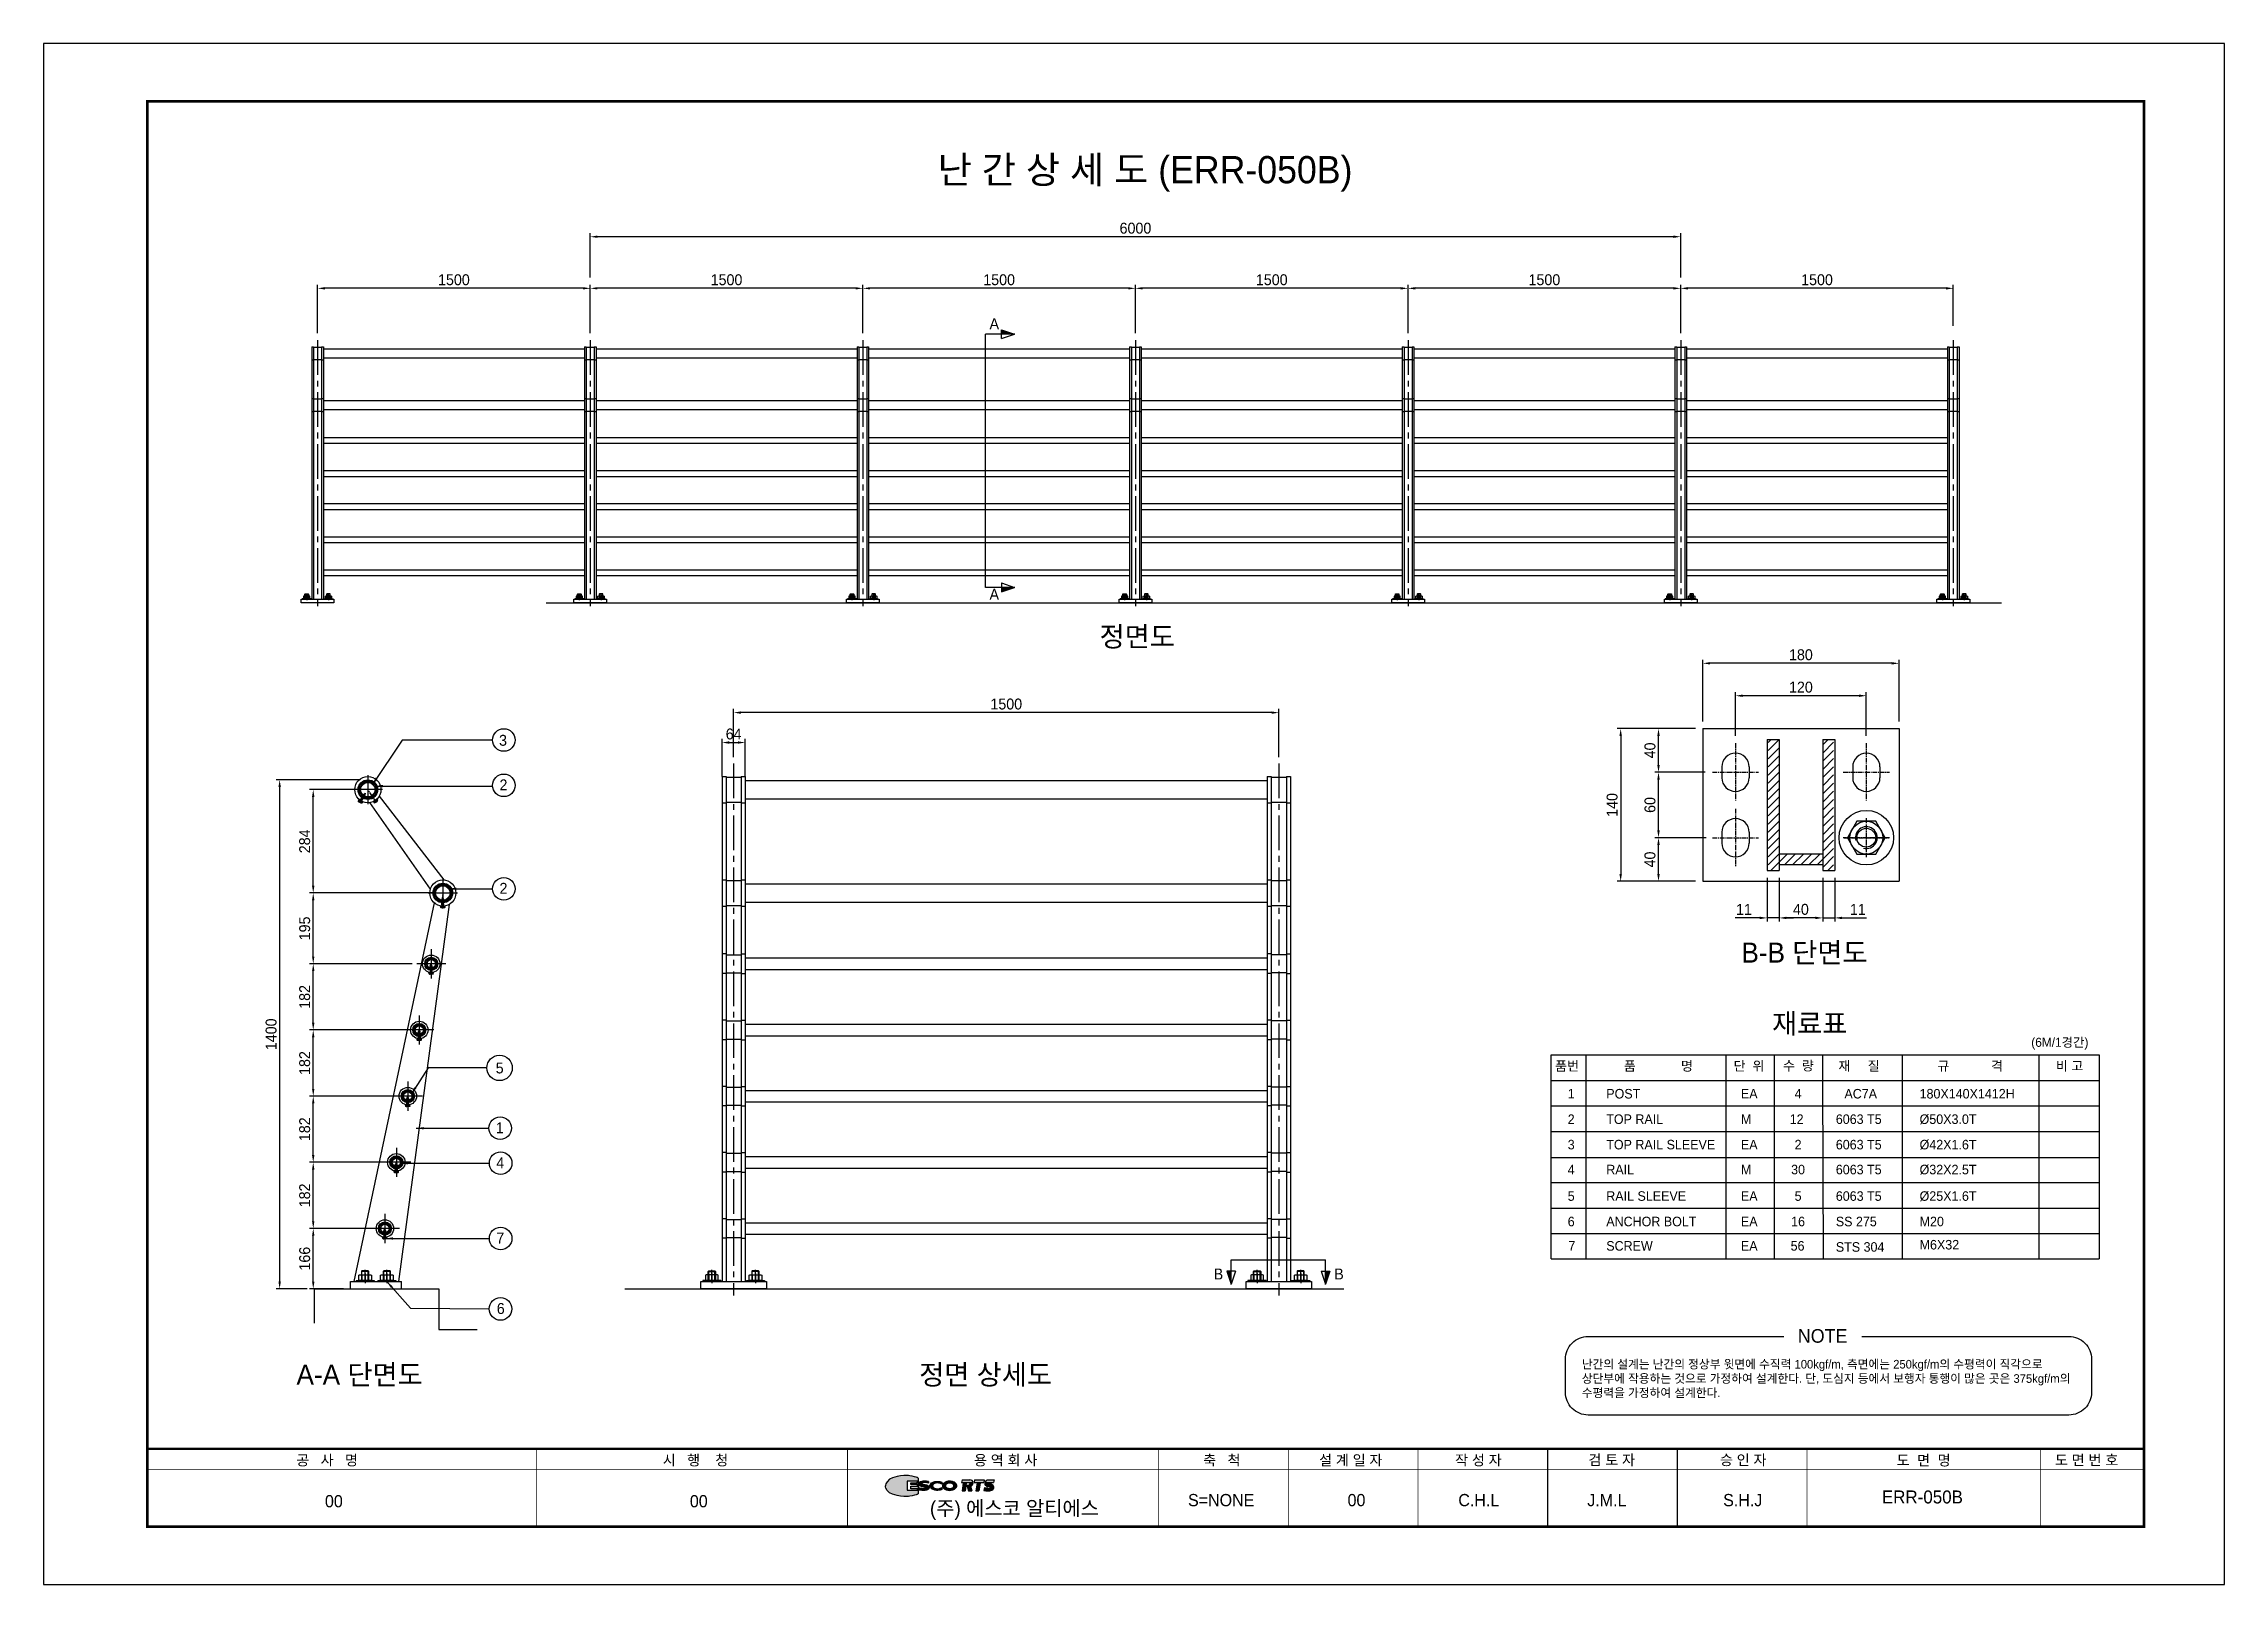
# Model space of a CAD drawing. Header units: millimetres. Extents: x 97025 to 103024, y -12098 to -7861.
import ezdxf
from ezdxf.enums import TextEntityAlignment as Align

# ---------------------------------------------------------------- set-up
doc = ezdxf.new("R2010")
doc.units = ezdxf.units.MM
doc.linetypes.add('CENTER', pattern=[2, 1.25, -0.25, 0.25, -0.25])
doc.linetypes.add('CENTER2', pattern=[28.575, 19.05, -3.175, 3.175, -3.175])
doc.layers.add('1', color=1, linetype='CENTER', lineweight=9)
for name, color, linetype in [('7', 7, 'Continuous'), ('CENTER', 2, 'CENTER2'), ('escorts-form', 7, 'Continuous'), ('etc', 6, 'Continuous'), ('MTXT', 6, 'Continuous'), ('재료표', 7, 'Continuous'), ('중심선', 1, 'CENTER2'), ('치수선', 1, 'Continuous'), ('테두리', 7, 'Continuous')]:
    doc.layers.add(name, color=color, linetype=linetype)
doc.styles.add('GHS', font='Gulim.ttf')
doc.styles.add('RTS', font='Dotum.ttf')
doc.dimstyles.new('케이원', dxfattribs={"dimtxt": 3.15, "dimasz": 3.5, "dimexe": 2, "dimexo": 1, "dimgap": 0.8, "dimtad": 1, "dimdec": 1, "dimtxsty": 'Standard', "dimcen": 0, "dimclrd": 1, "dimclre": 1, "dimclrt": 2, "dimadec": 0, "dimazin": 0, "dimtfac": 1, "dimtdec": 1, "dimtmove": 0, "dimatfit": 3, "dimfxl": 1, "dimarcsym": 0})

msp = doc.modelspace()

# ---------------------------------------------------------------- texts
at = {"color": 2, "style": 'GHS'}
for s, height, p in [('난 간 상 세 도 (ERR-050B)', 75, (100054.78, -8244.65)), ('정면도', 55, (100033.35, -9518.79)), ('B-B 단면도', 55, (101868.93, -10387.88)), ('A-A 단면도', 55, (97893.9, -11548.64)), ('정면 상세도', 55, (99616.1, -11548.64))]:
    msp.add_text(s, height=height, dxfattribs=at).set_placement(p, align=Align.CENTER)
for s, height, p in [('A', 30, (99626.94, -8645.85)), ('A', 30, (99626.94, -9389.84)), ('재료표', 55, (101779.66, -10582.97)), ('1', 26.25, (101217.57, -10761.66)), ('EA', 26.25, (101694.13, -10761.66)), ('4', 26.25, (101841.81, -10761.66)), ('AC7A', 26.25, (101978.88, -10761.66)), ('180X140X1412H', 26.25, (102185.68, -10761.66)), ('2', 26.25, (101217.57, -10831.66)), ('M', 26.25, (101694.13, -10831.66)), ('12', 26.25, (101828.29, -10831.66)), ('6063 T5', 26.25, (101955.22, -10831.66)), ('%%C50X3.0T', 26.25, (102185.68, -10831.66)), ('3', 26.25, (101217.57, -10901.66)), ('EA', 26.25, (101694.13, -10901.66)), ('2', 26.25, (101841.81, -10901.66)), ('6063 T5', 26.25, (101955.22, -10901.66)), ('%%C42X1.6T', 26.25, (102185.68, -10901.66)), ('4', 26.25, (101217.57, -10970.23)), ('M', 26.25, (101694.13, -10970.23)), ('30', 26.25, (101832.19, -10970.23)), ('6063 T5', 26.25, (101955.22, -10970.23)), ('%%C32X2.5T', 26.25, (102185.68, -10970.23)), ('5', 26.25, (101217.57, -11043.09)), ('EA', 26.25, (101694.13, -11043.09)), ('5', 26.25, (101841.81, -11043.09)), ('6063 T5', 26.25, (101955.22, -11043.09)), ('%%C25X1.6T', 26.25, (102185.68, -11043.09)), ('6', 26.25, (101217.57, -11113.09)), ('EA', 26.25, (101694.13, -11113.09)), ('16', 26.25, (101832.19, -11113.09)), ('SS 275', 26.25, (101955.22, -11113.09)), ('M20', 26.25, (102185.68, -11113.09)), ('7', 26.25, (101219.41, -11180.1)), ('EA', 26.25, (101694.13, -11180.1)), ('56', 26.25, (101830.87, -11180.1)), ('STS 304', 26.25, (101955.22, -11183.09)), ('M6X32', 26.25, (102185.68, -11176.94)), ('B', 30, (100243.7, -11259.42)), ('B', 30, (100575.29, -11259.42))]:
    msp.add_text(s, height=height, dxfattribs=at).set_placement(p)
at = {"color": 2, "ltscale": 0.7, "style": 'GHS'}
for s, p in [('품번', (101182.77, -10685.25)), ('품             명', (101372.11, -10685.25)), ('단  위', (101673.92, -10685.25)), ('수  량', (101809.78, -10684.71)), ('재     질', (101962.2, -10685.25)), ('규            격', (102234.75, -10685.25)), ('비 고', (102560.56, -10685.25)), ('POST', (101323.67, -10761.66)), ('TOP RAIL', (101323.67, -10831.66)), ('TOP RAIL SLEEVE', (101323.67, -10901.66)), ('RAIL', (101323.67, -10970.23)), ('RAIL SLEEVE', (101323.67, -11043.09)), ('ANCHOR BOLT', (101323.67, -11113.09)), ('SCREW', (101323.67, -11180.1))]:
    msp.add_text(s, height=26.25, dxfattribs=at).set_placement(p)
at = {"layer": '7', "color": 2, "style": 'GHS'}
for s, p in [('2', (98289.76, -9914.18)), ('2', (98289.76, -10198.58)), ('1', (98279.67, -10857.26)), ('4', (98280.94, -10953.54)), ('7', (98280.94, -11160.51, -5)), ('6', (98282.35, -11354.2))]:
    msp.add_text(s, height=30, dxfattribs=at).set_placement(p, align=Align.CENTER)
at = {"layer": 'escorts-form', "style": 'GHS'}
for s, height, p in [('00', 33.71, (97823.19, -11886.05)), ('00', 33.71, (98827.05, -11886.05)), ('00', 33.71, (100636.47, -11883.04)), ('C.H.L', 33.71, (100973.01, -11883.04)), ('J.M.L', 33.71, (101325.37, -11883.04)), ('S.H.J', 33.71, (101699.12, -11883.04)), ('ERR-050B', 35.669, (102193.39, -11875.41))]:
    msp.add_text(s, height=height, dxfattribs=at).set_placement(p, align=Align.CENTER)
at = {"layer": 'escorts-form', "style": 'RTS'}
msp.add_text('S=NONE', height=33.71, dxfattribs=at).set_placement((100173, -11883.04))
at = {"layer": '재료표', "color": 2, "style": 'GHS'}
for s, height, p in [('3', 30, (98277.58, -9791.56)), ('(6M/1경간)', 25, (102492.86, -10619.58)), ('5', 30, (98268.4, -10692.73))]:
    msp.add_text(s, height=height, dxfattribs=at).set_placement(p)

# ---------------------------------------------------------------- blocks, each defined once
blk = doc.blocks.new('ESCORTS LOGO')
at = {"true_color": 0x366ad3}
h = blk.add_hatch(color=173, dxfattribs=at)
h.paths.add_polyline_path([(433, 588), (362, 554), (296, 493), (263, 436), (252, 400), (254, 382), (252, 364), (263, 328), (296, 270), (362, 210), (433, 176), (554, 137), (638, 120), (730, 113), (804, 113), (845, 113), (877, 118), (942, 128), (999, 143), (1041, 156), (1067, 167), (1093, 178), (1093, 586), (1067, 597), (1041, 608), (999, 621), (942, 636), (877, 646), (845, 651), (804, 651), (730, 651), (638, 644), (554, 627)])
h.paths.add_polyline_path([(811, 505), (1076, 505), (1074, 460), (904, 460), (904, 420), (1076, 420), (1076, 374), (904, 374), (904, 313), (1077, 313), (1077, 271), (811, 271)], flags=16)
for points in [[(1215, 464), (1245, 469), (1277, 469), (1318, 466), (1357, 458), (1357, 495), (1343, 498), (1331, 501), (1312, 503), (1295, 505), (1266, 505), (1241, 505), (1212, 504), (1189, 501), (1151, 491), (1128, 478), (1120, 468), (1112, 458), (1108, 443), (1108, 430), (1108, 419), (1117, 407), (1125, 398), (1136, 391), (1144, 388), (1153, 384), (1174, 377), (1185, 373), (1195, 371), (1208, 369), (1219, 366), (1233, 364), (1253, 361), (1268, 353), (1285, 344), (1285, 331), (1285, 327), (1274, 323), (1259, 318), (1239, 313), (1225, 313), (1208, 311), (1191, 312), (1178, 314), (1159, 318), (1138, 322), (1107, 328), (1093, 328), (1093, 283), (1116, 278), (1149, 271), (1172, 271), (1196, 270), (1245, 270), (1268, 270), (1291, 275), (1309, 278), (1332, 285), (1346, 291), (1359, 301), (1372, 312), (1382, 330), (1383, 341), (1382, 359), (1370, 379), (1356, 390), (1336, 401), (1312, 410), (1292, 414), (1263, 419), (1236, 424), (1216, 429), (1198, 435), (1193, 442), (1193, 453), (1202, 460)], [(1527, 495), (1495, 486), (1461, 472), (1442, 461), (1418, 441), (1404, 422), (1398, 401), (1398, 372), (1403, 352), (1416, 332), (1435, 314), (1455, 299), (1479, 288), (1526, 275), (1565, 270), (1605, 270), (1636, 272), (1663, 276), (1684, 280), (1703, 288), (1703, 340), (1686, 331), (1665, 323), (1644, 316), (1623, 312), (1602, 310), (1570, 311), (1553, 314), (1535, 319), (1516, 324), (1498, 333), (1491, 340), (1482, 349), (1473, 358), (1470, 368), (1467, 378), (1467, 392), (1471, 403), (1474, 413), (1479, 419), (1489, 430), (1501, 436), (1515, 446), (1550, 456), (1561, 460), (1578, 460), (1608, 460), (1628, 458), (1645, 455), (1668, 450), (1684, 441), (1703, 431), (1703, 483), (1677, 493), (1654, 496), (1630, 501), (1603, 501), (1571, 501)], [(2223, 259), (2300, 259), (2331, 453), (2254, 453)], [(2391, 259), (2474, 259), (2437, 379, 0.310194), (2511, 453), (2430, 453, -0.437898), (2382, 407), (2345, 407)]]:
    blk.add_hatch(color=173, dxfattribs=at).paths.add_polyline_path(points)
h = blk.add_hatch(color=173, dxfattribs=at)
h.paths.add_polyline_path([(1836, 496), (1788, 477), (1760, 458), (1736, 436), (1727, 418), (1721, 395), (1721, 377), (1728, 352), (1737, 338), (1750, 323), (1767, 309), (1795, 293), (1814, 286), (1857, 274), (1911, 270), (1947, 272), (1983, 282), (2012, 292), (2032, 304), (2059, 323), (2072, 339), (2084, 353), (2086, 365), (2089, 386), (2087, 407), (2081, 424), (2071, 440), (2059, 453), (2045, 465), (2026, 477), (1998, 489), (1979, 496), (1953, 501), (1928, 504), (1905, 504), (1870, 503)])
h.paths.add_polyline_path([(1864, 452), (1887, 455), (1904, 456), (1911, 456), (1936, 454), (1958, 449), (1977, 441), (1995, 427), (2007, 413), (2015, 397), (2014, 381), (2011, 368), (2007, 358), (1981, 335), (1968, 330), (1961, 327), (1957, 325), (1952, 323), (1945, 321), (1940, 319), (1926, 318), (1914, 318), (1905, 315), (1891, 318), (1865, 323), (1849, 327), (1834, 334), (1830, 336), (1818, 343), (1810, 352), (1799, 363), (1797, 375), (1796, 380), (1796, 390), (1795, 396), (1798, 403), (1804, 417), (1812, 427), (1821, 433), (1831, 439), (1843, 446)], flags=16)
at = {"true_color": 0x2effff}
h = blk.add_hatch(color=4, dxfattribs=at)
h.paths.add_polyline_path([(2402, 473), (2402, 470), (2511, 470, 0.209372), (2486, 521, 0.108158), (2425, 536), (2224, 536), (2212, 473)])
h.paths.add_polyline_path([(2544, 536), (2536, 470), (2781, 470), (2789, 536)])
h.paths.add_polyline_path([(2896, 536, 0.079216), (2845, 521, 0.192642), (2810, 470), (3035, 470), (3049, 536)])
at = {"true_color": 0x366ad3}
h = blk.add_hatch(color=173, dxfattribs=at)
h.paths.add_polyline_path([(2582, 259), (2656, 259), (2688, 453), (2613, 453)])
h.paths.add_polyline_path([(2993, 272, 0.179162), (3034, 313, 0.251766), (3024, 398, 0.144059), (2968, 425, 0.033433), (2914, 436, -0.252565), (2883, 453), (2807, 453, 0.189923), (2819, 407, 0.182131), (2890, 367, -0.039845), (2955, 353, -0.704347), (2958, 343, -0.186487), (2936, 332, -0.095423), (2798, 343), (2786, 269, 0.090575), (2880, 257, 0.126143)])
at = {"color": 4, "true_color": 0x2effff}
for p, q in [((2224, 536), (2212, 473)), ((2212, 473), (2402, 473)), ((2224, 536), (2425, 536)), ((2402, 473), (2402, 470)), ((2402, 470), (2511, 470)), ((2544, 536), (2536, 470)), ((2536, 470), (2781, 470)), ((2544, 536), (2789, 536)), ((2789, 536), (2781, 470)), ((2810, 470), (3035, 470)), ((2896, 536), (3049, 536)), ((3049, 536), (3035, 470))]:
    blk.add_line(p, q, dxfattribs=at)
at = {"color": 173, "true_color": 0x366ad3}
for p, q in [((2613, 453), (2582, 259)), ((2582, 259), (2656, 259)), ((2613, 453), (2688, 453)), ((2688, 453), (2656, 259)), ((2798, 343), (2786, 269)), ((2807, 453), (2883, 453))]:
    blk.add_line(p, q, dxfattribs=at)
for points in [[(1093, 586), (1067, 597), (1041, 608), (999, 621), (942, 636), (877, 646), (845, 651), (804, 651), (730, 651), (638, 644), (554, 627), (433, 588), (362, 554), (296, 493), (263, 436), (252, 400), (254, 382)], [(1093, 586), (1093, 178)], [(1093, 178), (1067, 167), (1041, 156), (999, 143), (942, 128), (877, 118), (845, 113), (804, 113), (730, 113), (638, 120), (554, 137), (433, 176), (362, 210), (296, 270), (263, 328), (252, 364), (254, 382)], [(1357, 495), (1343, 498), (1331, 501), (1312, 503), (1295, 505), (1266, 505), (1241, 505), (1212, 504), (1189, 501), (1151, 491), (1128, 478), (1120, 468), (1112, 458), (1108, 443), (1108, 430), (1108, 419), (1117, 407), (1125, 398), (1136, 391), (1144, 388), (1153, 384), (1174, 377), (1185, 373), (1195, 371), (1208, 369), (1219, 366), (1233, 364), (1253, 361), (1268, 353), (1279, 347), (1285, 342), (1285, 331), (1285, 327), (1274, 323), (1259, 318), (1239, 313), (1225, 313), (1208, 311), (1191, 312), (1178, 314), (1159, 318), (1138, 322), (1107, 328), (1093, 328)], [(1357, 495), (1357, 458), (1318, 466), (1277, 469), (1245, 469), (1215, 464), (1202, 460), (1195, 455), (1193, 452), (1193, 447), (1194, 441), (1197, 437), (1202, 434), (1216, 429), (1236, 424), (1263, 419), (1292, 414), (1312, 410), (1336, 401), (1356, 390), (1370, 379), (1382, 359), (1383, 341), (1382, 330), (1372, 312), (1359, 301), (1346, 291), (1332, 285), (1309, 278), (1291, 275), (1268, 270), (1245, 270), (1196, 270), (1172, 271), (1149, 271), (1116, 278), (1098, 282), (1093, 283)], [(1703, 483), (1703, 431), (1684, 441), (1668, 450), (1645, 455), (1628, 458), (1608, 460), (1578, 460), (1561, 460), (1550, 456), (1515, 446), (1501, 436), (1491, 431), (1486, 426), (1479, 419), (1474, 413), (1471, 403), (1467, 392), (1467, 378), (1470, 368), (1473, 358), (1482, 349), (1491, 340), (1498, 333), (1516, 324), (1535, 319), (1553, 314), (1570, 311), (1602, 310), (1623, 312), (1644, 316), (1665, 323), (1686, 331), (1703, 340), (1703, 288), (1684, 280), (1663, 276), (1636, 272), (1605, 270), (1565, 270), (1526, 275), (1479, 288), (1455, 299), (1435, 314), (1416, 332), (1403, 352), (1398, 372), (1398, 401), (1404, 422), (1418, 441), (1442, 461), (1461, 472), (1495, 486), (1527, 495), (1571, 501), (1603, 501), (1630, 501), (1654, 496), (1677, 493), (1703, 483)], [(1905, 504), (1870, 503), (1836, 496), (1788, 477), (1760, 458), (1736, 436), (1727, 418), (1721, 395), (1721, 377), (1728, 352), (1737, 338), (1750, 323), (1767, 309), (1795, 293), (1814, 286), (1857, 274), (1911, 270), (1947, 272), (1983, 282), (2012, 292), (2032, 304), (2059, 323), (2072, 339), (2084, 353), (2086, 365), (2089, 386), (2087, 407), (2081, 424), (2071, 440), (2059, 453), (2045, 465), (2026, 477), (1998, 489), (1979, 496), (1953, 501), (1928, 504), (1905, 504)], [(1800, 409), (1798, 403), (1795, 396), (1796, 390), (1796, 380), (1797, 375), (1798, 370), (1799, 367), (1800, 363), (1800, 363), (1802, 359), (1802, 359), (1808, 353), (1812, 350), (1816, 346), (1819, 343), (1819, 343), (1825, 339), (1825, 339), (1830, 335), (1834, 334), (1849, 327), (1865, 323), (1891, 318), (1900, 316), (1911, 317), (1914, 318), (1921, 318), (1926, 318), (1936, 319), (1940, 319), (1945, 321), (1952, 323), (1957, 325), (1961, 327), (1968, 330), (1978, 333), (1981, 335), (1984, 338), (1984, 338), (2003, 355), (2007, 358), (2011, 368), (2014, 381), (2015, 397), (2007, 413), (1995, 427), (1977, 441), (1958, 449), (1936, 454), (1911, 456), (1904, 456)], [(1904, 456), (1887, 455), (1864, 452), (1846, 446), (1840, 444), (1831, 439), (1821, 433), (1814, 428), (1810, 424), (1804, 417), (1800, 409)], [(2254, 453), (2223, 259)], [(2223, 259), (2300, 259)], [(2254, 453), (2331, 453)], [(2331, 453), (2300, 259)], [(2345, 407), (2391, 259)], [(2345, 407), (2388, 407)], [(2391, 259), (2474, 259)], [(2430, 453), (2511, 453)], [(2437, 379), (2474, 259)]]:
    blk.add_lwpolyline(points, dxfattribs=at)
blk.add_lwpolyline([(1076, 505), (811, 505), (811, 271), (1077, 271), (1077, 313), (904, 313), (904, 374), (1076, 374), (1076, 420), (904, 420), (904, 460), (1074, 460)], close=True, dxfattribs=at)
for points in [[(2388, 407, 0.398677), (2430, 453)], [(2437, 379, 0.310194), (2511, 453)]]:
    blk.add_lwpolyline(points, format="xyb", dxfattribs=at)
at = {"color": 4, "true_color": 0x2effff}
for centre, radius, start, end in [((2421, 389), 147, 63.7133, 88.4053), ((2440, 466), 71.8, 2.7998, 50.1012), ((2892, 451), 84.2, 123.6567, 167.2727), ((2918, 368), 169, 97.427, 115.5441)]:
    blk.add_arc(centre, radius, start, end, dxfattribs=at)
at = {"color": 173, "true_color": 0x366ad3}
for centre, radius, start, end in [((2866, 522), 265, 252.3272, 273.029), ((2894, 696), 366, 254.7763, 277.0198), ((2871, 445), 64.5, 173.0278, 216.0426), ((2908, 481), 116, 220.0501, 261.3389), ((2908, 485), 229, 263.1267, 291.8846), ((2914, 473), 37, 213.3161, 270.014), ((2832, -47), 418, 72.862, 81.9889), ((2862, 25), 415, 75.135, 82.7943), ((2933, 366), 34.2, 279.1593, 320.4691), ((2955, 347), 5.42, 330.5576, 87.241), ((2949, 316), 111, 47.2324, 80.0228), ((2959, 347), 82.8, 294.6701, 335.3), ((2950, 346), 90.2, 338.177, 34.7029)]:
    blk.add_arc(centre, radius, start, end, dxfattribs=at)
blk = doc.blocks.new('A$C112749E9')
at = {"color": 1, "xscale": 0.702005404396914, "yscale": 0.702005404396914, "zscale": 0.702005404396914}
blk.add_blockref('ESCORTS LOGO', (-177, 351), dxfattribs=at)
at = {"layer": 'MTXT', "color": 7, "style": 'GHS'}
blk.add_text('(주) 에스코 알티에스', height=262.08, dxfattribs=at).set_placement((804, 86))
blk = doc.blocks.new('A$C3BAE3272')
at = {"linetype": 'Continuous'}
blk.add_lwpolyline([(0, 0), (39359, 0), (39359, 27799), (0, 27799)], close=True, dxfattribs=at)
at = {"layer": '테두리', "color": 0, "const_width": 46.8}
blk.add_lwpolyline([(37908, 1041), (37908, 26758), (1872, 26758), (1872, 1041)], close=True, dxfattribs=at)
at = {"layer": '테두리', "color": 0}
for points, const_width in [([(37908, 2445), (1872, 2445)], 46.8), ([(8892, 2445), (8892, 1041)], 14), ([(14508, 2445), (14508, 1041)], 14), ([(20124, 2445), (20124, 1041)], 14), ([(22464, 2445), (22464, 1041)], 14), ([(24804, 2445), (24804, 1041)], 14), ([(31824, 2445), (31824, 1041)], 14), ([(36036, 2445), (36036, 1041)], 14), ([(37908, 2071), (1872, 2071)], 14)]:
    blk.add_lwpolyline(points, dxfattribs=dict(at, const_width=const_width))
for points in [[(27144, 2445), (27144, 1041)], [(29484, 2445), (29484, 1041)]]:
    blk.add_lwpolyline(points, dxfattribs=at)
blk.add_blockref('A$C112749E9', (15192, 1156))
for s, style, p in [('검 토 자', 'GHS', (27881, 2152)), ('승 인 자', 'GHS', (30254, 2152)), ('공   사   명', 'GHS', (4560, 2147)), ('시   행    청', 'GHS', (11175, 2147)), ('용 역 회 사', 'GHS', (16791, 2147)), ('축   척', 'RTS', (20927, 2147)), ('설 계 일 자', 'GHS', (23020, 2147)), ('작 성 자', 'GHS', (25474, 2148)), ('도 면 번 호', 'GHS', (36300, 2150))]:
    blk.add_text(s, height=187.2, dxfattribs=dict(at, style=style)).set_placement(p)
at = {"layer": '테두리', "color": 0, "style": 'GHS'}
blk.add_text('도  면  명', height=187.2, dxfattribs=at).set_placement((33930, 2145), align=Align.CENTER)
blk = doc.blocks.new('note')
at = {"color": 0}
blk.add_lwpolyline([(8989.5, 30166.1), (9444.9, 30166.1, -0.414214), (9494.9, 30116.1), (9494.9, 30043.4, -0.414214), (9444.9, 29993.4), (8387, 29993.4, -0.414214), (8337, 30043.4), (8337, 30116.1, -0.414214), (8387, 30166.1), (8817.5, 30166.1)], format="xyb", dxfattribs=at)
at = {"color": 2, "style": 'GHS'}
blk.add_text('NOTE', height=30, dxfattribs=at).set_placement((8848.6, 30152.4))
at = {"insert": (8373.1, 30114.6), "char_height": 18.9, "width": 1102.021, "attachment_point": 1, "style": 'GHS'}
blk.add_mtext('{\\C2;난간의 설계는 난간의 정상부 윗면에 수직력 100kgf/m, 측면에는 250kgf/m의 수평력이 직각으로 상단부에 작용하는 것으로 가정하여 설계한다. 단, 도심지 등에서 보행자 통행이 많은 곳은 375kgf/m의 수평력을 가정하여 설계한다. }', dxfattribs=at)
blk = doc.blocks.new('*D16')
at = {"color": 1, "lineweight": -2, "transparency": 16777216}
for p, q in [((97895.8, -9885.2), (97664, -9885.2)), ((97674, -9905.2), (97674, -11265.2)), ((97749.3, -11285.2), (97664, -11285.2))]:
    blk.add_line(p, q, dxfattribs=at)
at = {"color": 1, "transparency": 16777216}
for points in [[(97670.7, -9905.2), (97677.4, -9905.2), (97674, -9885.2)], [(97670.7, -11265.2), (97677.4, -11265.2), (97674, -11285.2)]]:
    blk.add_solid(points, dxfattribs=at)
at = {"layer": 'DEFPOINTS', "color": 0, "transparency": 16777216}
for p in [(97915.8, -9885.2), (97674, -11285.2), (97769.3, -11285.2)]:
    blk.add_point(p, dxfattribs=at)
at = {"color": 2, "transparency": 16777216, "insert": (97650.6, -10585.2), "char_height": 30, "attachment_point": 5, "rotation": 90, "style": 'GHS'}
blk.add_mtext('1400', dxfattribs=at)
blk = doc.blocks.new('*D17')
at = {"color": 1, "lineweight": -2, "transparency": 16777216}
for p, q in [((97975.5, -10937.2), (97756.4, -10937.2)), ((97766.4, -11099.2), (97766.4, -10957.2)), ((97943.9, -11119.2), (97756.4, -11119.2))]:
    blk.add_line(p, q, dxfattribs=at)
at = {"color": 1, "transparency": 16777216}
for points in [[(97763.1, -10957.2), (97769.7, -10957.2), (97766.4, -10937.2)], [(97763.1, -11099.2), (97769.7, -11099.2), (97766.4, -11119.2)]]:
    blk.add_solid(points, dxfattribs=at)
at = {"layer": 'DEFPOINTS', "color": 0, "transparency": 16777216}
for p in [(97766.4, -10937.2), (97995.5, -10937.2), (97963.9, -11119.2)]:
    blk.add_point(p, dxfattribs=at)
at = {"color": 2, "transparency": 16777216, "insert": (97743, -11028.2), "char_height": 30, "attachment_point": 5, "rotation": 90, "style": 'GHS'}
blk.add_mtext('182', dxfattribs=at)
blk = doc.blocks.new('*D18')
at = {"color": 1, "lineweight": -2, "transparency": 16777216}
for p, q in [((97943.9, -11119.2), (97756.4, -11119.2)), ((97766.4, -11265.2), (97766.4, -11139.2)), ((97849.5, -11285.2), (97756.4, -11285.2))]:
    blk.add_line(p, q, dxfattribs=at)
at = {"color": 1, "transparency": 16777216}
for points in [[(97763.1, -11139.2), (97769.7, -11139.2), (97766.4, -11119.2)], [(97763.1, -11265.2), (97769.7, -11265.2), (97766.4, -11285.2)]]:
    blk.add_solid(points, dxfattribs=at)
at = {"layer": 'DEFPOINTS', "color": 0, "transparency": 16777216}
for p in [(97766.4, -11119.2), (97963.9, -11119.2), (97869.5, -11285.2)]:
    blk.add_point(p, dxfattribs=at)
at = {"color": 2, "transparency": 16777216, "insert": (97743, -11202.2), "char_height": 30, "attachment_point": 5, "rotation": 90, "style": 'GHS'}
blk.add_mtext('166', dxfattribs=at)
blk = doc.blocks.new('*D19')
at = {"color": 1, "lineweight": -2, "transparency": 16777216}
for p, q in [((98007, -10755.2), (97756.4, -10755.2)), ((97766.4, -10917.2), (97766.4, -10775.2)), ((97975.5, -10937.2), (97756.4, -10937.2))]:
    blk.add_line(p, q, dxfattribs=at)
at = {"color": 1, "transparency": 16777216}
for points in [[(97763.1, -10775.2), (97769.7, -10775.2), (97766.4, -10755.2)], [(97763.1, -10917.2), (97769.7, -10917.2), (97766.4, -10937.2)]]:
    blk.add_solid(points, dxfattribs=at)
at = {"layer": 'DEFPOINTS', "color": 0, "transparency": 16777216}
for p in [(97766.4, -10755.2), (98027, -10755.2), (97995.5, -10937.2)]:
    blk.add_point(p, dxfattribs=at)
at = {"color": 2, "transparency": 16777216, "insert": (97743, -10846.2), "char_height": 30, "attachment_point": 5, "rotation": 90, "style": 'GHS'}
blk.add_mtext('182', dxfattribs=at)
blk = doc.blocks.new('*D20')
at = {"color": 1, "lineweight": -2, "transparency": 16777216}
for p, q in [((98038.6, -10573.2), (97756.4, -10573.2)), ((97766.4, -10735.2), (97766.4, -10593.2)), ((98007, -10755.2), (97756.4, -10755.2))]:
    blk.add_line(p, q, dxfattribs=at)
at = {"color": 1, "transparency": 16777216}
for points in [[(97763.1, -10593.2), (97769.7, -10593.2), (97766.4, -10573.2)], [(97763.1, -10735.2), (97769.7, -10735.2), (97766.4, -10755.2)]]:
    blk.add_solid(points, dxfattribs=at)
at = {"layer": 'DEFPOINTS', "color": 0, "transparency": 16777216}
for p in [(97766.4, -10573.2), (98058.6, -10573.2), (98027, -10755.2)]:
    blk.add_point(p, dxfattribs=at)
at = {"color": 2, "transparency": 16777216, "insert": (97743, -10664.2), "char_height": 30, "attachment_point": 5, "rotation": 90, "style": 'GHS'}
blk.add_mtext('182', dxfattribs=at)
blk = doc.blocks.new('*D21')
at = {"color": 1, "lineweight": -2, "transparency": 16777216}
for p, q in [((98923, -9823.3), (98923, -9690.4)), ((100403, -9700.4), (98943, -9700.4)), ((100423, -9823.3), (100423, -9690.4))]:
    blk.add_line(p, q, dxfattribs=at)
at = {"color": 1, "transparency": 16777216}
for points in [[(98943, -9697.1), (98943, -9703.7), (98923, -9700.4)], [(100403, -9697.1), (100403, -9703.7), (100423, -9700.4)]]:
    blk.add_solid(points, dxfattribs=at)
at = {"layer": 'DEFPOINTS', "color": 0, "transparency": 16777216}
for p in [(98923, -9700.4), (98923, -9843.3), (100423, -9843.3)]:
    blk.add_point(p, dxfattribs=at)
at = {"color": 2, "transparency": 16777216, "insert": (99673, -9677), "char_height": 30, "attachment_point": 5, "style": 'GHS'}
blk.add_mtext('1500', dxfattribs=at)
blk = doc.blocks.new('*D22')
at = {"color": 1, "lineweight": -2, "transparency": 16777216}
for p, q in [((98891, -9876.2), (98891, -9772.7)), ((98955, -9876.2), (98955, -9772.7)), ((98911, -9782.7), (98935, -9782.7))]:
    blk.add_line(p, q, dxfattribs=at)
at = {"color": 1, "transparency": 16777216}
for points in [[(98911, -9779.3), (98911, -9786), (98891, -9782.7)], [(98935, -9779.3), (98935, -9786), (98955, -9782.7)]]:
    blk.add_solid(points, dxfattribs=at)
at = {"layer": 'DEFPOINTS', "color": 0, "transparency": 16777216}
for p in [(98955, -9782.7), (98891, -9896.2), (98955, -9896.2)]:
    blk.add_point(p, dxfattribs=at)
at = {"color": 2, "transparency": 16777216, "insert": (98923, -9759.3), "char_height": 30, "attachment_point": 5, "style": 'GHS'}
blk.add_mtext('64', dxfattribs=at)
blk = doc.blocks.new('*D7')
at = {"color": 1, "lineweight": -2, "transparency": 16777216}
for p, q in [((98528.4, -8656.4), (98528.4, -8523.5)), ((99258.4, -8533.5), (98548.4, -8533.5)), ((99278.4, -8636.4), (99278.4, -8523.5))]:
    blk.add_line(p, q, dxfattribs=at)
at = {"color": 1, "transparency": 16777216}
for points in [[(98548.4, -8530.2), (98548.4, -8536.8), (98528.4, -8533.5)], [(99258.4, -8530.2), (99258.4, -8536.8), (99278.4, -8533.5)]]:
    blk.add_solid(points, dxfattribs=at)
at = {"layer": 'DEFPOINTS', "color": 0, "transparency": 16777216}
for p in [(98528.4, -8533.5), (98528.4, -8676.4), (99278.4, -8656.4)]:
    blk.add_point(p, dxfattribs=at)
at = {"color": 2, "transparency": 16777216, "insert": (98903.4, -8510.1), "char_height": 30, "attachment_point": 5, "style": 'GHS'}
blk.add_mtext('1500', dxfattribs=at)
blk = doc.blocks.new('*D8')
at = {"color": 1, "lineweight": -2, "transparency": 16777216}
for p, q in [((99278.4, -8656.4), (99278.4, -8523.5)), ((100008.4, -8533.5), (99298.4, -8533.5)), ((100028.4, -8636.4), (100028.4, -8523.5))]:
    blk.add_line(p, q, dxfattribs=at)
at = {"color": 1, "transparency": 16777216}
for points in [[(99298.4, -8530.2), (99298.4, -8536.8), (99278.4, -8533.5)], [(100008.4, -8530.2), (100008.4, -8536.8), (100028.4, -8533.5)]]:
    blk.add_solid(points, dxfattribs=at)
at = {"layer": 'DEFPOINTS', "color": 0, "transparency": 16777216}
for p in [(99278.4, -8533.5), (99278.4, -8676.4), (100028.4, -8656.4)]:
    blk.add_point(p, dxfattribs=at)
at = {"color": 2, "transparency": 16777216, "insert": (99653.4, -8510.1), "char_height": 30, "attachment_point": 5, "style": 'GHS'}
blk.add_mtext('1500', dxfattribs=at)
blk = doc.blocks.new('*D9')
at = {"color": 1, "lineweight": -2, "transparency": 16777216}
for p, q in [((100028.4, -8656.4), (100028.4, -8523.5)), ((100758.4, -8533.5), (100048.4, -8533.5)), ((100778.4, -8636.4), (100778.4, -8523.5))]:
    blk.add_line(p, q, dxfattribs=at)
at = {"color": 1, "transparency": 16777216}
for points in [[(100048.4, -8530.2), (100048.4, -8536.8), (100028.4, -8533.5)], [(100758.4, -8530.2), (100758.4, -8536.8), (100778.4, -8533.5)]]:
    blk.add_solid(points, dxfattribs=at)
at = {"layer": 'DEFPOINTS', "color": 0, "transparency": 16777216}
for p in [(100028.4, -8533.5), (100028.4, -8676.4), (100778.4, -8656.4)]:
    blk.add_point(p, dxfattribs=at)
at = {"color": 2, "transparency": 16777216, "insert": (100403.4, -8510.1), "char_height": 30, "attachment_point": 5, "style": 'GHS'}
blk.add_mtext('1500', dxfattribs=at)
blk = doc.blocks.new('*D10')
at = {"color": 1, "lineweight": -2, "transparency": 16777216}
for p, q in [((100778.4, -8656.4), (100778.4, -8523.5)), ((101508.4, -8533.5), (100798.4, -8533.5)), ((101528.4, -8636.4), (101528.4, -8523.5))]:
    blk.add_line(p, q, dxfattribs=at)
at = {"color": 1, "transparency": 16777216}
for points in [[(100798.4, -8530.2), (100798.4, -8536.8), (100778.4, -8533.5)], [(101508.4, -8530.2), (101508.4, -8536.8), (101528.4, -8533.5)]]:
    blk.add_solid(points, dxfattribs=at)
at = {"layer": 'DEFPOINTS', "color": 0, "transparency": 16777216}
for p in [(100778.4, -8533.5), (100778.4, -8676.4), (101528.4, -8656.4)]:
    blk.add_point(p, dxfattribs=at)
at = {"color": 2, "transparency": 16777216, "insert": (101153.4, -8510.1), "char_height": 30, "attachment_point": 5, "style": 'GHS'}
blk.add_mtext('1500', dxfattribs=at)
blk = doc.blocks.new('*D11')
at = {"color": 1, "lineweight": -2, "transparency": 16777216}
for p, q in [((101528.4, -8656.4), (101528.4, -8523.5)), ((102258.4, -8533.5), (101548.4, -8533.5)), ((102278.4, -8636.4), (102278.4, -8523.5))]:
    blk.add_line(p, q, dxfattribs=at)
at = {"color": 1, "transparency": 16777216}
for points in [[(101548.4, -8530.2), (101548.4, -8536.8), (101528.4, -8533.5)], [(102258.4, -8530.2), (102258.4, -8536.8), (102278.4, -8533.5)]]:
    blk.add_solid(points, dxfattribs=at)
at = {"layer": 'DEFPOINTS', "color": 0, "transparency": 16777216}
for p in [(101528.4, -8533.5), (101528.4, -8676.4), (102278.4, -8656.4)]:
    blk.add_point(p, dxfattribs=at)
at = {"color": 2, "transparency": 16777216, "insert": (101903.4, -8510.1), "char_height": 30, "attachment_point": 5, "style": 'GHS'}
blk.add_mtext('1500', dxfattribs=at)
blk = doc.blocks.new('*D12')
at = {"color": 1, "lineweight": -2, "transparency": 16777216}
for p, q in [((98528.4, -8503.5), (98528.4, -8381.6)), ((101508.4, -8391.6), (98548.4, -8391.6)), ((101528.4, -8503.5), (101528.4, -8381.6))]:
    blk.add_line(p, q, dxfattribs=at)
at = {"color": 1, "transparency": 16777216}
for points in [[(98548.4, -8388.2), (98548.4, -8394.9), (98528.4, -8391.6)], [(101508.4, -8388.2), (101508.4, -8394.9), (101528.4, -8391.6)]]:
    blk.add_solid(points, dxfattribs=at)
at = {"layer": 'DEFPOINTS', "color": 0, "transparency": 16777216}
for p in [(98528.4, -8391.6), (98528.4, -8523.5), (101528.4, -8523.5)]:
    blk.add_point(p, dxfattribs=at)
at = {"color": 2, "transparency": 16777216, "insert": (100028.4, -8368.2), "char_height": 30, "attachment_point": 5, "style": 'GHS'}
blk.add_mtext('6000', dxfattribs=at)
blk = doc.blocks.new('*D13')
at = {"color": 1, "lineweight": -2, "transparency": 16777216}
for p, q in [((98038.6, -10391.2), (97756.4, -10391.2)), ((97766.4, -10553.2), (97766.4, -10411.2)), ((98007, -10573.2), (97756.4, -10573.2))]:
    blk.add_line(p, q, dxfattribs=at)
at = {"color": 1, "transparency": 16777216}
for points in [[(97763.1, -10411.2), (97769.7, -10411.2), (97766.4, -10391.2)], [(97763.1, -10553.2), (97769.7, -10553.2), (97766.4, -10573.2)]]:
    blk.add_solid(points, dxfattribs=at)
at = {"layer": 'DEFPOINTS', "color": 0, "transparency": 16777216}
for p in [(97766.4, -10391.2), (98058.6, -10391.2), (98027, -10573.2)]:
    blk.add_point(p, dxfattribs=at)
at = {"color": 2, "transparency": 16777216, "insert": (97743, -10482.2), "char_height": 30, "attachment_point": 5, "rotation": 90, "style": 'GHS'}
blk.add_mtext('182', dxfattribs=at)
blk = doc.blocks.new('*D14')
at = {"color": 1, "lineweight": -2, "transparency": 16777216}
for p, q in [((98103, -10196.5), (97756.4, -10196.5)), ((97766.4, -10371.2), (97766.4, -10216.5)), ((98007, -10391.2), (97756.4, -10391.2))]:
    blk.add_line(p, q, dxfattribs=at)
at = {"color": 1, "transparency": 16777216}
for points in [[(97763.1, -10216.5), (97769.7, -10216.5), (97766.4, -10196.5)], [(97763.1, -10371.2), (97769.7, -10371.2), (97766.4, -10391.2)]]:
    blk.add_solid(points, dxfattribs=at)
at = {"layer": 'DEFPOINTS', "color": 0, "transparency": 16777216}
for p in [(97766.4, -10196.5), (98123, -10196.5), (98027, -10391.2)]:
    blk.add_point(p, dxfattribs=at)
at = {"color": 2, "transparency": 16777216, "insert": (97743, -10293.9), "char_height": 30, "attachment_point": 5, "rotation": 90, "style": 'GHS'}
blk.add_mtext('195', dxfattribs=at)
blk = doc.blocks.new('*D15')
at = {"color": 1, "lineweight": -2, "transparency": 16777216}
for p, q in [((97896.7, -9912.2), (97756.4, -9912.2)), ((97766.4, -10176.5), (97766.4, -9932.2)), ((98007, -10196.5), (97756.4, -10196.5))]:
    blk.add_line(p, q, dxfattribs=at)
at = {"color": 1, "transparency": 16777216}
for points in [[(97763.1, -9932.2), (97769.7, -9932.2), (97766.4, -9912.2)], [(97763.1, -10176.5), (97769.7, -10176.5), (97766.4, -10196.5)]]:
    blk.add_solid(points, dxfattribs=at)
at = {"layer": 'DEFPOINTS', "color": 0, "transparency": 16777216}
for p in [(97766.4, -9912.2), (97916.7, -9912.2), (98027, -10196.5)]:
    blk.add_point(p, dxfattribs=at)
at = {"color": 2, "transparency": 16777216, "insert": (97743, -10054.4), "char_height": 30, "attachment_point": 5, "rotation": 90, "style": 'GHS'}
blk.add_mtext('284', dxfattribs=at)
blk = doc.blocks.new('screw-m6')
at = {"layer": '1'}
blk.add_line((0, 4.9), (0, -24.2), dxfattribs=at)
at = {"layer": '7', "color": 7}
for p, q in [((-6.3, 1), (-6.3, 0)), ((-5.6, 3.6), (-5.6, 1)), ((5.6, 3.6), (5.6, 1)), ((6.3, 1), (6.3, 0))]:
    blk.add_line(p, q, dxfattribs=at)
at = {"layer": '7'}
for p, q in [((6.3, 1), (-6.3, 1)), ((6.3, 0), (-6.3, 0)), ((4.2, 4.9), (-4.2, 4.9)), ((-2.9, 3.6), (-2.9, 1)), ((-2.2, 0), (-2.2, 0)), ((3, -0.6), (-0.5, 0)), ((3, -0.5), (0.3, 0)), ((2.2, 0), (2.2, 0)), ((2.9, 3.6), (2.9, 1)), ((-3, -1.7), (-2.2, -1.2)), ((-3, -1.7), (-3, -1.8)), ((3, -2.8), (-3, -1.7)), ((-3, -1.8), (-2.2, -2.3)), ((3, -2.9), (-3, -1.8)), ((-3, -3.9), (-2.2, -3.5)), ((-3, -3.9), (-3, -4.1)), ((3, -5.1), (-3, -3.9)), ((-3, -4.1), (-2.2, -4.6)), ((3, -5.2), (-3, -4.1)), ((-3, -6.2), (-2.2, -5.7)), ((-3, -6.2), (-3, -6.4)), ((3, -7.3), (-3, -6.2)), ((-3, -6.4), (-2.2, -6.8)), ((3, -7.5), (-3, -6.4)), ((-3, -8.5), (-2.2, -8)), ((-3, -8.5), (-3, -8.6)), ((3, -9.6), (-3, -8.5)), ((-3, -8.6), (-2.2, -9.1)), ((3, -9.8), (-3, -8.6)), ((-3, -10.8), (-2.2, -10.3)), ((-3, -10.8), (-3, -10.9)), ((3, -11.9), (-3, -10.8)), ((-3, -10.9), (-2.2, -11.4)), ((3, -12), (-3, -10.9)), ((-3, -12.5), (-2.2, -12)), ((-3, -12.5), (-3, -12.6)), ((3, -13.6), (-3, -12.5)), ((-3, -12.6), (-2.2, -13.1)), ((3, -13.7), (-3, -12.6)), ((-3, -14.2), (-2.2, -13.7)), ((-3, -14.2), (-3, -14.3)), ((3, -15.3), (-3, -14.2)), ((-3, -14.3), (-2.2, -14.8)), ((3, -15.4), (-3, -14.3)), ((-3, -15.8), (-2.2, -15.4)), ((-3, -15.8), (-3, -16)), ((3, -17), (-3, -15.8)), ((-3, -16), (-2.2, -16.5)), ((3, -17.1), (-3, -16)), ((-3, -17.5), (-2.2, -17.1)), ((-3, -17.5), (-3, -17.7)), ((3, -18.6), (-3, -17.5)), ((-3, -17.7), (-2.2, -18.2)), ((3, -18.8), (-3, -17.7)), ((-2.2, 0), (-2.2, -0.6)), ((2.6, -0.9), (-2.2, 0)), ((-2.2, -0.6), (-2.2, -1.2)), ((2.2, -2), (-2.2, -1.2)), ((-2.2, -2.3), (-2.2, -2.9)), ((2.6, -3.2), (-2.2, -2.3)), ((-2.2, -2.9), (-2.2, -3.5)), ((2.2, -4.3), (-2.2, -3.5)), ((-2.2, -4.6), (-2.2, -5.2)), ((2.6, -5.4), (-2.2, -4.6)), ((-2.2, -5.2), (-2.2, -5.7)), ((2.2, -6.6), (-2.2, -5.7)), ((2.6, -7.7), (-2.2, -6.8)), ((-2.2, -6.8), (-2.2, -7.4)), ((-2.2, -7.4), (-2.2, -8)), ((2.2, -8.8), (-2.2, -8)), ((-2.2, -9.1), (-2.2, -9.7)), ((2.6, -10), (-2.2, -9.1)), ((-2.2, -9.7), (-2.2, -10.3)), ((2.2, -11.1), (-2.2, -10.3)), ((-2.2, -11.4), (-2.2, -12)), ((2.6, -12.3), (-2.2, -11.4)), ((2.2, -12.8), (-2.2, -12)), ((-2.2, -13.1), (-2.2, -13.7)), ((2.6, -14), (-2.2, -13.1)), ((2.2, -14.5), (-2.2, -13.7)), ((-2.2, -14.8), (-2.2, -15.4)), ((2.6, -15.7), (-2.2, -14.8)), ((2.2, -16.2), (-2.2, -15.4)), ((-2.2, -16.5), (-2.2, -17.1)), ((2.6, -17.3), (-2.2, -16.5)), ((2.2, -17.9), (-2.2, -17.1)), ((-2.2, -18.2), (-2.2, -18.2)), ((2.6, -19), (-2.2, -18.2)), ((0, -24.2), (-2.2, -18.2)), ((1.8, -19.5), (-2, -18.8)), ((0, -24.2), (1.7, -19.5)), ((3, -18.8), (1.8, -19.5)), ((3, -0.5), (2.2, 0)), ((3, -0.6), (2.2, -1.1)), ((2.2, -1.1), (2.2, -1.4)), ((2.2, -1.1), (2.2, -1.4)), ((2.2, -1.4), (2.2, -2.3)), ((3, -2.8), (2.2, -2.3)), ((3, -2.9), (2.2, -3.4)), ((2.2, -3.4), (2.2, -3.7)), ((2.2, -3.4), (2.2, -3.7)), ((2.2, -3.7), (2.2, -4.6)), ((3, -5.1), (2.2, -4.6)), ((3, -5.2), (2.2, -5.7)), ((2.2, -5.7), (2.2, -6)), ((2.2, -5.7), (2.2, -6)), ((2.2, -6), (2.2, -6.9)), ((3, -7.3), (2.2, -6.9)), ((3, -7.5), (2.2, -8)), ((2.2, -8), (2.2, -8.2)), ((2.2, -8), (2.2, -8.2)), ((2.2, -8.2), (2.2, -9.1)), ((3, -9.6), (2.2, -9.1)), ((3, -9.8), (2.2, -10.2)), ((2.2, -10.2), (2.2, -10.5)), ((2.2, -10.2), (2.2, -10.5)), ((2.2, -10.5), (2.2, -11.4)), ((2.2, -10.8), (2.2, -11.4)), ((3, -11.9), (2.2, -11.4)), ((3, -12), (2.2, -12.5)), ((2.2, -12.5), (2.2, -12.8)), ((2.2, -12.5), (2.2, -12.8)), ((2.2, -12.8), (2.2, -13.1)), ((3, -13.6), (2.2, -13.1)), ((3, -13.7), (2.2, -14.2)), ((2.2, -14.2), (2.2, -14.8)), ((2.2, -14.2), (2.2, -14.8)), ((3, -15.3), (2.2, -14.8)), ((3, -15.4), (2.2, -15.9)), ((2.2, -15.9), (2.2, -16.5)), ((2.2, -15.9), (2.2, -16.5)), ((3, -17), (2.2, -16.5)), ((3, -17.1), (2.2, -17.6)), ((2.2, -17.6), (2.2, -18.2)), ((2.2, -17.6), (2.2, -18.2)), ((3, -18.6), (2.2, -18.2)), ((2.2, -19.3), (2.2, -19.3)), ((3, -0.5), (3, -0.6)), ((3, -2.8), (3, -2.9)), ((3, -5.1), (3, -5.2)), ((3, -7.3), (3, -7.5)), ((3, -9.6), (3, -9.8)), ((3, -11.9), (3, -12)), ((3, -13.6), (3, -13.7)), ((3, -15.3), (3, -15.4)), ((3, -17), (3, -17.1)), ((3, -18.6), (3, -18.8))]:
    blk.add_line(p, q, dxfattribs=at)
at = {"layer": '7', "color": 1, "linetype": 'CENTER2'}
blk.add_line((0, 1.8), (0, -5.4), dxfattribs=at)
at = {"layer": '7'}
for centre, radius, start, end in [((-4.2, 3.6), 1.33, 0, 180), ((0, 1.1), 3.83, 40.75287, 139.24713), ((4.2, 3.6), 1.33, 0, 180)]:
    blk.add_arc(centre, radius, start, end, dxfattribs=at)
blk = doc.blocks.new('*D6')
at = {"color": 1, "lineweight": -2, "transparency": 16777216}
for p, q in [((97778.4, -8656.4), (97778.4, -8523.5)), ((98508.4, -8533.5), (97798.4, -8533.5)), ((98528.4, -8636.4), (98528.4, -8523.5))]:
    blk.add_line(p, q, dxfattribs=at)
at = {"color": 1, "transparency": 16777216}
for points in [[(97798.4, -8530.2), (97798.4, -8536.8), (97778.4, -8533.5)], [(98508.4, -8530.2), (98508.4, -8536.8), (98528.4, -8533.5)]]:
    blk.add_solid(points, dxfattribs=at)
at = {"layer": 'DEFPOINTS', "color": 0, "transparency": 16777216}
for p in [(97778.4, -8533.5), (97778.4, -8676.4), (98528.4, -8656.4)]:
    blk.add_point(p, dxfattribs=at)
at = {"color": 2, "transparency": 16777216, "insert": (98153.4, -8510.1), "char_height": 30, "attachment_point": 5, "style": 'GHS'}
blk.add_mtext('1500', dxfattribs=at)
blk = doc.blocks.new('*D32')
at = {"color": 1, "lineweight": -2, "transparency": 16777216}
for p, q in [((101598.1, -10044.4), (101457.4, -10044.4)), ((101467.4, -10144.4), (101467.4, -10064.4)), ((101569.1, -10164.4), (101457.4, -10164.4))]:
    blk.add_line(p, q, dxfattribs=at)
at = {"color": 1, "transparency": 16777216}
for points in [[(101464, -10064.4), (101470.7, -10064.4), (101467.4, -10044.4)], [(101464, -10144.4), (101470.7, -10144.4), (101467.4, -10164.4)]]:
    blk.add_solid(points, dxfattribs=at)
at = {"layer": 'DEFPOINTS', "color": 0, "transparency": 16777216}
for p in [(101467.4, -10044.4), (101618.1, -10044.4), (101589.1, -10164.4)]:
    blk.add_point(p, dxfattribs=at)
at = {"color": 2, "transparency": 16777216, "insert": (101444, -10104.4), "char_height": 30, "attachment_point": 5, "rotation": 90, "style": 'GHS'}
blk.add_mtext('40', dxfattribs=at)
blk = doc.blocks.new('*D33')
at = {"color": 1, "lineweight": -2, "transparency": 16777216}
for p, q in [((101569.1, -9744.4), (101353.3, -9744.4)), ((101363.3, -9764.4), (101363.3, -10144.4)), ((101569.1, -10164.4), (101353.3, -10164.4))]:
    blk.add_line(p, q, dxfattribs=at)
at = {"color": 1, "transparency": 16777216}
for points in [[(101359.9, -9764.4), (101366.6, -9764.4), (101363.3, -9744.4)], [(101359.9, -10144.4), (101366.6, -10144.4), (101363.3, -10164.4)]]:
    blk.add_solid(points, dxfattribs=at)
at = {"layer": 'DEFPOINTS', "color": 0, "transparency": 16777216}
for p in [(101589.1, -9744.4), (101363.3, -10164.4), (101589.1, -10164.4)]:
    blk.add_point(p, dxfattribs=at)
at = {"color": 2, "transparency": 16777216, "insert": (101339.9, -9954.4), "char_height": 30, "attachment_point": 5, "rotation": 90, "style": 'GHS'}
blk.add_mtext('140', dxfattribs=at)
blk = doc.blocks.new('*D34')
at = {"color": 1, "lineweight": -2, "transparency": 16777216}
for p, q in [((101595.7, -9864.4), (101457.4, -9864.4)), ((101467.4, -10024.4), (101467.4, -9884.4)), ((101598.1, -10044.4), (101457.4, -10044.4))]:
    blk.add_line(p, q, dxfattribs=at)
at = {"color": 1, "transparency": 16777216}
for points in [[(101464, -9884.4), (101470.7, -9884.4), (101467.4, -9864.4)], [(101464, -10024.4), (101470.7, -10024.4), (101467.4, -10044.4)]]:
    blk.add_solid(points, dxfattribs=at)
at = {"layer": 'DEFPOINTS', "color": 0, "transparency": 16777216}
for p in [(101467.4, -9864.4), (101615.7, -9864.4), (101618.1, -10044.4)]:
    blk.add_point(p, dxfattribs=at)
at = {"color": 2, "transparency": 16777216, "insert": (101444, -9954.4), "char_height": 30, "attachment_point": 5, "rotation": 90, "style": 'GHS'}
blk.add_mtext('60', dxfattribs=at)
blk = doc.blocks.new('*D35')
at = {"color": 1, "lineweight": -2, "transparency": 16777216}
for p, q in [((101569.1, -9744.4), (101457.4, -9744.4)), ((101467.4, -9844.4), (101467.4, -9764.4)), ((101569.1, -9864.4), (101457.4, -9864.4))]:
    blk.add_line(p, q, dxfattribs=at)
at = {"color": 1, "transparency": 16777216}
for points in [[(101464, -9764.4), (101470.7, -9764.4), (101467.4, -9744.4)], [(101464, -9844.4), (101470.7, -9844.4), (101467.4, -9864.4)]]:
    blk.add_solid(points, dxfattribs=at)
at = {"layer": 'DEFPOINTS', "color": 0, "transparency": 16777216}
for p in [(101467.4, -9744.4), (101589.1, -9744.4), (101589.1, -9864.4)]:
    blk.add_point(p, dxfattribs=at)
at = {"color": 2, "transparency": 16777216, "insert": (101444, -9804.4), "char_height": 30, "attachment_point": 5, "rotation": 90, "style": 'GHS'}
blk.add_mtext('40', dxfattribs=at)
blk = doc.blocks.new('*D36')
at = {"color": 1, "lineweight": -2, "transparency": 16777216}
for p, q in [((101589.1, -9724.4), (101589.1, -9554.8)), ((102109.1, -9564.8), (101609.1, -9564.8)), ((102129.1, -9724.4), (102129.1, -9554.8))]:
    blk.add_line(p, q, dxfattribs=at)
at = {"color": 1, "transparency": 16777216}
for points in [[(101609.1, -9561.5), (101609.1, -9568.1), (101589.1, -9564.8)], [(102109.1, -9561.5), (102109.1, -9568.1), (102129.1, -9564.8)]]:
    blk.add_solid(points, dxfattribs=at)
at = {"layer": 'DEFPOINTS', "color": 0, "transparency": 16777216}
for p in [(101589.1, -9564.8), (101589.1, -9744.4), (102129.1, -9744.4)]:
    blk.add_point(p, dxfattribs=at)
at = {"color": 2, "transparency": 16777216, "insert": (101859.1, -9541.4), "char_height": 30, "attachment_point": 5, "style": 'GHS'}
blk.add_mtext('180', dxfattribs=at)
blk = doc.blocks.new('*D37')
at = {"color": 1, "lineweight": -2, "transparency": 16777216}
for p, q in [((101679.1, -9764.6), (101679.1, -9644)), ((102019.1, -9654), (101699.1, -9654)), ((102039.1, -9764.6), (102039.1, -9644))]:
    blk.add_line(p, q, dxfattribs=at)
at = {"color": 1, "transparency": 16777216}
for points in [[(101699.1, -9650.6), (101699.1, -9657.3), (101679.1, -9654)], [(102019.1, -9650.6), (102019.1, -9657.3), (102039.1, -9654)]]:
    blk.add_solid(points, dxfattribs=at)
at = {"layer": 'DEFPOINTS', "color": 0, "transparency": 16777216}
for p in [(101679.1, -9654), (101679.1, -9784.6), (102039.1, -9784.6)]:
    blk.add_point(p, dxfattribs=at)
at = {"color": 2, "transparency": 16777216, "insert": (101859.1, -9630.5), "char_height": 30, "attachment_point": 5, "style": 'GHS'}
blk.add_mtext('120', dxfattribs=at)
blk = doc.blocks.new('*D38')
at = {"color": 1, "lineweight": -2, "transparency": 16777216}
for p, q in [((101799.1, -10154.4), (101799.1, -10275)), ((101919.1, -10154.4), (101919.1, -10275)), ((101899.1, -10265), (101819.1, -10265))]:
    blk.add_line(p, q, dxfattribs=at)
at = {"color": 1, "transparency": 16777216}
for points in [[(101819.1, -10261.7), (101819.1, -10268.4), (101799.1, -10265)], [(101899.1, -10261.7), (101899.1, -10268.4), (101919.1, -10265)]]:
    blk.add_solid(points, dxfattribs=at)
at = {"layer": 'DEFPOINTS', "color": 0, "transparency": 16777216}
for p in [(101799.1, -10134.4), (101919.1, -10134.4), (101799.1, -10265)]:
    blk.add_point(p, dxfattribs=at)
at = {"color": 2, "transparency": 16777216, "insert": (101859.1, -10241.6), "char_height": 30, "attachment_point": 5, "style": 'GHS'}
blk.add_mtext('40', dxfattribs=at)
blk = doc.blocks.new('*D39')
at = {"color": 1, "lineweight": -2, "transparency": 16777216}
for p, q in [((101766.1, -10154.4), (101766.1, -10275)), ((101799.1, -10154.4), (101799.1, -10275)), ((101746.1, -10265), (101678.7, -10265)), ((101799.1, -10265), (101766.1, -10265)), ((101819.1, -10265), (101839.1, -10265))]:
    blk.add_line(p, q, dxfattribs=at)
at = {"color": 1, "transparency": 16777216}
for points in [[(101746.1, -10261.7), (101746.1, -10268.4), (101766.1, -10265)], [(101819.1, -10261.7), (101819.1, -10268.4), (101799.1, -10265)]]:
    blk.add_solid(points, dxfattribs=at)
at = {"layer": 'DEFPOINTS', "color": 0, "transparency": 16777216}
for p in [(101766.1, -10134.4), (101799.1, -10134.4), (101766.1, -10265)]:
    blk.add_point(p, dxfattribs=at)
at = {"color": 2, "transparency": 16777216, "insert": (101702.4, -10241.6), "char_height": 30, "attachment_point": 5, "style": 'GHS'}
blk.add_mtext('11', dxfattribs=at)
blk = doc.blocks.new('*D40')
at = {"color": 1, "lineweight": -2, "transparency": 16777216}
for p, q in [((101919.1, -10154.4), (101919.1, -10275)), ((101952.1, -10154.4), (101952.1, -10275)), ((101899.1, -10265), (101879.1, -10265)), ((101919.1, -10265), (101952.1, -10265)), ((101972.1, -10265), (102039.5, -10265))]:
    blk.add_line(p, q, dxfattribs=at)
at = {"color": 1, "transparency": 16777216}
for points in [[(101899.1, -10261.7), (101899.1, -10268.4), (101919.1, -10265)], [(101972.1, -10261.7), (101972.1, -10268.4), (101952.1, -10265)]]:
    blk.add_solid(points, dxfattribs=at)
at = {"layer": 'DEFPOINTS', "color": 0, "transparency": 16777216}
for p in [(101919.1, -10134.4), (101952.1, -10134.4), (101952.1, -10265)]:
    blk.add_point(p, dxfattribs=at)
at = {"color": 2, "transparency": 16777216, "insert": (102015.8, -10241.6), "char_height": 30, "attachment_point": 5, "style": 'GHS'}
blk.add_mtext('11', dxfattribs=at)

# ---------------------------------------------------------------- dimensions: what is measured, and where the dimension line sits
at = {"color": 0}
for base, p1, p2, override, picture, middle in [((98528.41, -8391.56), (101528.41, -8523.5), (98528.41, -8523.5), {"dimtxt": 30, "dimasz": 20, "dimexe": 10, "dimexo": 20, "dimgap": 8, "dimdec": 0, "dimlfac": 2, "dimtxsty": 'GHS', "dimtdec": 0}, '*D12', (100028.41, -8368.18)), ((97778.41, -8533.5), (98528.41, -8656.4), (97778.41, -8676.4), {"dimtxt": 30, "dimasz": 20, "dimexe": 10, "dimexo": 20, "dimgap": 8, "dimdec": 0, "dimlfac": 2, "dimtxsty": 'GHS', "dimtdec": 0}, '*D6', (98153.41, -8510.08)), ((98528.41, -8533.5), (99278.41, -8656.4), (98528.41, -8676.4), {"dimtxt": 30, "dimasz": 20, "dimexe": 10, "dimexo": 20, "dimgap": 8, "dimdec": 0, "dimlfac": 2, "dimtxsty": 'GHS', "dimtdec": 0}, '*D7', (98903.41, -8510.08)), ((99278.41, -8533.5), (100028.41, -8656.4), (99278.41, -8676.4), {"dimtxt": 30, "dimasz": 20, "dimexe": 10, "dimexo": 20, "dimgap": 8, "dimdec": 0, "dimlfac": 2, "dimtxsty": 'GHS', "dimtdec": 0}, '*D8', (99653.41, -8510.08)), ((100028.41, -8533.5), (100778.41, -8656.4), (100028.41, -8676.4), {"dimtxt": 30, "dimasz": 20, "dimexe": 10, "dimexo": 20, "dimgap": 8, "dimdec": 0, "dimlfac": 2, "dimtxsty": 'GHS', "dimtdec": 0}, '*D9', (100403.41, -8510.08)), ((100778.41, -8533.5), (101528.41, -8656.4), (100778.41, -8676.4), {"dimtxt": 30, "dimasz": 20, "dimexe": 10, "dimexo": 20, "dimgap": 8, "dimdec": 0, "dimlfac": 2, "dimtxsty": 'GHS', "dimtdec": 0}, '*D10', (101153.41, -8510.08)), ((101528.41, -8533.5), (102278.41, -8656.4), (101528.41, -8676.4), {"dimtxt": 30, "dimasz": 20, "dimexe": 10, "dimexo": 20, "dimgap": 8, "dimdec": 0, "dimlfac": 2, "dimtxsty": 'GHS', "dimtdec": 0}, '*D11', (101903.41, -8510.08)), ((101589.09, -9564.79), (102129.09, -9744.39), (101589.09, -9744.39), {"dimtxt": 30, "dimasz": 20, "dimexe": 10, "dimexo": 20, "dimgap": 8, "dimdec": 0, "dimlfac": 0.333333, "dimtxsty": 'GHS', "dimtdec": 0}, '*D36', (101859.09, -9541.37)), ((98923, -9700.4), (100423, -9843.29), (98923, -9843.29), {"dimtxt": 30, "dimasz": 20, "dimexe": 10, "dimexo": 20, "dimgap": 8, "dimdec": 0, "dimtxsty": 'GHS', "dimtdec": 0}, '*D21', (99673, -9676.98)), ((101679.09, -9653.97), (102039.09, -9784.62), (101679.09, -9784.62), {"dimtxt": 30, "dimasz": 20, "dimexe": 10, "dimexo": 20, "dimgap": 8, "dimdec": 0, "dimlfac": 0.333333, "dimtxsty": 'GHS', "dimtdec": 0}, '*D37', (101859.09, -9630.55)), ((101766.09, -10265.04), (101799.09, -10134.39), (101766.09, -10134.39), {"dimtxt": 30, "dimasz": 20, "dimexe": 10, "dimexo": 20, "dimgap": 8, "dimdec": 0, "dimlfac": 0.333333, "dimtxsty": 'GHS', "dimtdec": 0}, '*D39', (101702.39, -10241.62)), ((101799.09, -10265.04), (101919.09, -10134.39), (101799.09, -10134.39), {"dimtxt": 30, "dimasz": 20, "dimexe": 10, "dimexo": 20, "dimgap": 8, "dimdec": 0, "dimlfac": 0.333333, "dimtxsty": 'GHS', "dimtdec": 0}, '*D38', (101859.09, -10241.64))]:
    dim = msp.add_linear_dim(base=base, p1=p1, p2=p2, dimstyle='케이원', override=override, dxfattribs=at)
    dim.commit()
    dim.dimension.update_dxf_attribs({"geometry": picture, "text_midpoint": middle})
dim = msp.add_linear_dim(base=(98955, -9782.67), p1=(98891, -9896.23), p2=(98955, -9896.23), angle=180, dimstyle='케이원', override={"dimtxt": 30, "dimasz": 20, "dimexe": 10, "dimexo": 20, "dimgap": 8, "dimdec": 0, "dimtxsty": 'GHS', "dimtdec": 0}, dxfattribs=at)
dim.commit()
dim.dimension.update_dxf_attribs({"geometry": '*D22', "text_midpoint": (98923, -9782.67), "dimtype": 160})
for base, p1, p2, angle, override, picture, middle in [((101363.28, -10164.39), (101589.09, -9744.39), (101589.09, -10164.39), 90, {"dimtxt": 30, "dimasz": 20, "dimexe": 10, "dimexo": 20, "dimgap": 8, "dimdec": 0, "dimlfac": 0.333333, "dimtxsty": 'GHS', "dimtdec": 0}, '*D33', (101339.86, -9954.39)), ((101467.37, -9744.39), (101589.09, -9864.39), (101589.09, -9744.39), 90, {"dimtxt": 30, "dimasz": 20, "dimexe": 10, "dimexo": 20, "dimgap": 8, "dimdec": 0, "dimlfac": 0.333333, "dimtxsty": 'GHS', "dimtdec": 0}, '*D35', (101443.97, -9804.39)), ((97674.03, -11285.23), (97915.76, -9885.25), (97769.27, -11285.23), 90, {"dimtxt": 30, "dimasz": 20, "dimexe": 10, "dimexo": 20, "dimgap": 8, "dimdec": 0, "dimtxsty": 'GHS', "dimtdec": 0}, '*D16', (97650.61, -10585.24)), ((101467.37, -9864.39), (101618.13, -10044.39), (101615.69, -9864.39), 90, {"dimtxt": 30, "dimasz": 20, "dimexe": 10, "dimexo": 20, "dimgap": 8, "dimdec": 0, "dimlfac": 0.333333, "dimtxsty": 'GHS', "dimtdec": 0}, '*D34', (101443.99, -9954.39)), ((97766.4, -9912.23), (98027.02, -10196.53), (97916.66, -9912.23), 90, {"dimtxt": 30, "dimasz": 20, "dimexe": 10, "dimexo": 20, "dimgap": 8, "dimdec": 0, "dimtxsty": 'GHS', "dimtdec": 0}, '*D15', (97743, -10054.38)), ((101467.37, -10044.39), (101589.09, -10164.39), (101618.13, -10044.39), 90, {"dimtxt": 30, "dimasz": 20, "dimexe": 10, "dimexo": 20, "dimgap": 8, "dimdec": 0, "dimlfac": 0.333333, "dimtxsty": 'GHS', "dimtdec": 0}, '*D32', (101443.97, -10104.39)), ((101952.09, -10265.04), (101919.09, -10134.39), (101952.09, -10134.39), 180, {"dimtxt": 30, "dimasz": 20, "dimexe": 10, "dimexo": 20, "dimgap": 8, "dimdec": 0, "dimlfac": 0.333333, "dimtxsty": 'GHS', "dimtdec": 0}, '*D40', (102015.79, -10241.62)), ((97766.4, -10196.53), (98027.02, -10391.23), (98122.97, -10196.53), 90, {"dimtxt": 30, "dimasz": 20, "dimexe": 10, "dimexo": 20, "dimgap": 8, "dimdec": 0, "dimtxsty": 'GHS', "dimtdec": 0}, '*D14', (97742.98, -10293.88)), ((97766.4, -10391.23), (98027.02, -10573.23), (98058.56, -10391.23), 90, {"dimtxt": 30, "dimasz": 20, "dimexe": 10, "dimexo": 20, "dimgap": 8, "dimdec": 0, "dimtxsty": 'GHS', "dimtdec": 0}, '*D13', (97742.98, -10482.23)), ((97766.4, -10573.23), (98027.02, -10755.23), (98058.56, -10573.23), 90, {"dimtxt": 30, "dimasz": 20, "dimexe": 10, "dimexo": 20, "dimgap": 8, "dimdec": 0, "dimtxsty": 'GHS', "dimtdec": 0}, '*D20', (97742.98, -10664.23)), ((97766.4, -10755.23), (97995.47, -10937.23), (98027.02, -10755.23), 90, {"dimtxt": 30, "dimasz": 20, "dimexe": 10, "dimexo": 20, "dimgap": 8, "dimdec": 0, "dimtxsty": 'GHS', "dimtdec": 0}, '*D19', (97742.98, -10846.23)), ((97766.4, -10937.23), (97963.93, -11119.23), (97995.47, -10937.23), 90, {"dimtxt": 30, "dimasz": 20, "dimexe": 10, "dimexo": 20, "dimgap": 8, "dimdec": 0, "dimtxsty": 'GHS', "dimtdec": 0}, '*D17', (97742.98, -11028.23)), ((97766.4, -11119.23), (97869.49, -11285.23), (97963.93, -11119.23), 90, {"dimtxt": 30, "dimasz": 20, "dimexe": 10, "dimexo": 20, "dimgap": 8, "dimdec": 0, "dimtxsty": 'GHS', "dimtdec": 0}, '*D18', (97742.98, -11202.23))]:
    dim = msp.add_linear_dim(base=base, p1=p1, p2=p2, angle=angle, dimstyle='케이원', override=override, dxfattribs=at)
    dim.commit()
    dim.dimension.update_dxf_attribs({"geometry": picture, "text_midpoint": middle})

# ---------------------------------------------------------------- hatches: boundary and pattern name
at = {"layer": '중심선', "ltscale": 0.7}
h = msp.add_hatch(dxfattribs=at)
h.set_pattern_fill('ANSI31', color=256, scale=5, style=0)
h.set_pattern_definition([(45, (83061.793, 3076.002), (-11.22532, 11.22532), [])])
h.paths.add_polyline_path([(101799.09, -9774.39), (101769.09, -9774.39), (101769.09, -10134.39), (101799.09, -10134.39)])
h.paths.add_polyline_path([(101799.09, -10089.39), (101799.09, -10119.39), (101919.09, -10119.39), (101919.09, -10089.39)])
h.paths.add_polyline_path([(101949.09, -9774.39), (101919.09, -9774.39), (101919.09, -10134.39), (101949.09, -10134.39)])
at = {"layer": '치수선', "ltscale": 0.7}
for points in [[(99696, -8659.56), (99659.6, -8659.56), (99659.6, -8647.42)], [(99696, -9356.02), (99659.6, -9356.02), (99659.6, -9368.15)]]:
    msp.add_hatch(color=1, dxfattribs=at).paths.add_polyline_path(points)
at = {"layer": '치수선'}
for points in [[(100291.71, -11272.53), (100291.71, -11236.53), (100279.71, -11236.53)], [(100562.89, -11236.53), (100550.89, -11236.53), (100550.89, -11272.53)]]:
    msp.add_hatch(color=1, dxfattribs=at).paths.add_polyline_path(points)

# ---------------------------------------------------------------- linework, layer by layer
for p, q in [((97762.41, -8694.21), (97762.41, -9388.71)), ((97762.41, -8694.21), (97767.41, -8694.21)), ((97767.41, -8694.21), (97767.41, -9388.71)), ((97767.41, -8695.21), (97789.41, -8695.21)), ((97789.41, -8694.21), (97789.41, -9388.71)), ((97789.41, -8694.21), (97794.41, -8694.21)), ((97794.41, -8694.21), (97794.41, -9388.71)), ((98512.41, -8694.21), (98512.41, -9388.71)), ((98512.41, -8694.21), (98517.41, -8694.21)), ((98517.41, -8694.21), (98517.41, -9388.71)), ((98517.41, -8695.21), (98539.41, -8695.21)), ((98539.41, -8694.21), (98539.41, -9388.71)), ((98539.41, -8694.21), (98544.41, -8694.21)), ((98544.41, -8694.21), (98544.41, -9388.71)), ((99262.41, -8694.21), (99262.41, -9388.71)), ((99262.41, -8694.21), (99267.41, -8694.21)), ((99267.41, -8694.21), (99267.41, -9388.71)), ((99267.41, -8695.21), (99289.41, -8695.21)), ((99289.41, -8694.21), (99289.41, -9388.71)), ((99289.41, -8694.21), (99294.41, -8694.21)), ((99294.41, -8694.21), (99294.41, -9388.71)), ((100012.41, -8694.21), (100012.41, -9388.71)), ((100012.41, -8694.21), (100017.41, -8694.21)), ((100017.41, -8694.21), (100017.41, -9388.71)), ((100017.41, -8695.21), (100039.41, -8695.21)), ((100039.41, -8694.21), (100039.41, -9388.71)), ((100039.41, -8694.21), (100044.41, -8694.21)), ((100044.41, -8694.21), (100044.41, -9388.71)), ((100762.41, -8694.21), (100762.41, -9388.71)), ((100762.41, -8694.21), (100767.41, -8694.21)), ((100767.41, -8694.21), (100767.41, -9388.71)), ((100767.41, -8695.21), (100789.41, -8695.21)), ((100789.41, -8694.21), (100789.41, -9388.71)), ((100789.41, -8694.21), (100794.41, -8694.21)), ((100794.41, -8694.21), (100794.41, -9388.71)), ((101512.41, -8694.21), (101512.41, -9388.71)), ((101512.41, -8694.21), (101517.41, -8694.21)), ((101517.41, -8694.21), (101517.41, -9388.71)), ((101517.41, -8695.21), (101539.41, -8695.21)), ((101539.41, -8694.21), (101539.41, -9388.71)), ((101539.41, -8694.21), (101544.41, -8694.21)), ((101544.41, -8694.21), (101544.41, -9388.71)), ((102262.41, -8694.21), (102262.41, -9388.71)), ((102262.41, -8694.21), (102267.41, -8694.21)), ((102267.41, -8694.21), (102267.41, -9388.71)), ((102267.41, -8695.21), (102289.41, -8695.21)), ((102289.41, -8694.21), (102289.41, -9388.71)), ((102289.41, -8694.21), (102294.41, -8694.21)), ((102294.41, -8694.21), (102294.41, -9388.71)), ((97762.41, -8730.21), (97767.41, -8730.21)), ((97767.41, -8729.21), (97789.41, -8729.21)), ((97789.41, -8730.21), (97794.41, -8730.21)), ((97794.41, -8699.71), (98512.41, -8699.71)), ((97794.41, -8724.71), (98512.41, -8724.71)), ((98512.41, -8730.21), (98517.41, -8730.21)), ((98517.41, -8729.21), (98539.41, -8729.21)), ((98539.41, -8730.21), (98544.41, -8730.21)), ((98544.41, -8699.71), (99262.41, -8699.71)), ((98544.41, -8724.71), (99262.41, -8724.71)), ((99262.41, -8730.21), (99267.41, -8730.21)), ((99267.41, -8729.21), (99289.41, -8729.21)), ((99289.41, -8730.21), (99294.41, -8730.21)), ((99294.41, -8699.71), (100012.41, -8699.71)), ((99294.41, -8724.71), (100012.41, -8724.71)), ((100012.41, -8730.21), (100017.41, -8730.21)), ((100017.41, -8729.21), (100039.41, -8729.21)), ((100039.41, -8730.21), (100044.41, -8730.21)), ((100044.41, -8699.71), (100762.41, -8699.71)), ((100044.41, -8724.71), (100762.41, -8724.71)), ((100762.41, -8730.21), (100767.41, -8730.21)), ((100767.41, -8729.21), (100789.41, -8729.21)), ((100789.41, -8730.21), (100794.41, -8730.21)), ((100794.41, -8699.71), (101512.41, -8699.71)), ((100794.41, -8724.71), (101512.41, -8724.71)), ((101512.41, -8730.21), (101517.41, -8730.21)), ((101517.41, -8729.21), (101539.41, -8729.21)), ((101539.41, -8730.21), (101544.41, -8730.21)), ((101544.41, -8699.71), (102262.41, -8699.71)), ((101544.41, -8724.71), (102262.41, -8724.71)), ((102262.41, -8730.21), (102267.41, -8730.21)), ((102267.41, -8729.21), (102289.41, -8729.21)), ((102289.41, -8730.21), (102294.41, -8730.21)), ((97762.41, -8836.36), (97767.41, -8836.36)), ((97762.41, -8872.36), (97767.41, -8872.36)), ((97767.41, -8837.36), (97789.41, -8837.36)), ((97767.41, -8871.36), (97789.41, -8871.36)), ((97789.41, -8836.36), (97794.41, -8836.36)), ((97789.41, -8872.36), (97794.41, -8872.36)), ((97794.41, -8841.86), (98512.41, -8841.86)), ((97794.41, -8866.86), (98512.41, -8866.86)), ((98512.41, -8836.36), (98517.41, -8836.36)), ((98512.41, -8872.36), (98517.41, -8872.36)), ((98517.41, -8837.36), (98539.41, -8837.36)), ((98517.41, -8871.36), (98539.41, -8871.36)), ((98539.41, -8836.36), (98544.41, -8836.36)), ((98539.41, -8872.36), (98544.41, -8872.36)), ((98544.41, -8841.86), (99262.41, -8841.86)), ((98544.41, -8866.86), (99262.41, -8866.86)), ((99262.41, -8836.36), (99267.41, -8836.36)), ((99262.41, -8872.36), (99267.41, -8872.36)), ((99267.41, -8837.36), (99289.41, -8837.36)), ((99267.41, -8871.36), (99289.41, -8871.36)), ((99289.41, -8836.36), (99294.41, -8836.36)), ((99289.41, -8872.36), (99294.41, -8872.36)), ((99294.41, -8841.86), (100012.41, -8841.86)), ((99294.41, -8866.86), (100012.41, -8866.86)), ((100012.41, -8836.36), (100017.41, -8836.36)), ((100012.41, -8872.36), (100017.41, -8872.36)), ((100017.41, -8837.36), (100039.41, -8837.36)), ((100017.41, -8871.36), (100039.41, -8871.36)), ((100039.41, -8836.36), (100044.41, -8836.36)), ((100039.41, -8872.36), (100044.41, -8872.36)), ((100044.41, -8841.86), (100762.41, -8841.86)), ((100044.41, -8866.86), (100762.41, -8866.86)), ((100762.41, -8836.36), (100767.41, -8836.36)), ((100762.41, -8872.36), (100767.41, -8872.36)), ((100767.41, -8837.36), (100789.41, -8837.36)), ((100767.41, -8871.36), (100789.41, -8871.36)), ((100789.41, -8836.36), (100794.41, -8836.36)), ((100789.41, -8872.36), (100794.41, -8872.36)), ((100794.41, -8841.86), (101512.41, -8841.86)), ((100794.41, -8866.86), (101512.41, -8866.86)), ((101512.41, -8836.36), (101517.41, -8836.36)), ((101512.41, -8872.36), (101517.41, -8872.36)), ((101517.41, -8837.36), (101539.41, -8837.36)), ((101517.41, -8871.36), (101539.41, -8871.36)), ((101539.41, -8836.36), (101544.41, -8836.36)), ((101539.41, -8872.36), (101544.41, -8872.36)), ((101544.41, -8841.86), (102262.41, -8841.86)), ((101544.41, -8866.86), (102262.41, -8866.86)), ((102262.41, -8836.36), (102267.41, -8836.36)), ((102262.41, -8872.36), (102267.41, -8872.36)), ((102267.41, -8837.36), (102289.41, -8837.36)), ((102267.41, -8871.36), (102289.41, -8871.36)), ((102289.41, -8836.36), (102294.41, -8836.36)), ((102289.41, -8872.36), (102294.41, -8872.36)), ((97794.41, -8943.71), (98512.41, -8943.71)), ((97794.41, -8959.71), (98512.41, -8959.71)), ((98544.41, -8943.71), (99262.41, -8943.71)), ((98544.41, -8959.71), (99262.41, -8959.71)), ((99294.41, -8943.71), (100012.41, -8943.71)), ((99294.41, -8959.71), (100012.41, -8959.71)), ((100044.41, -8943.71), (100762.41, -8943.71)), ((100044.41, -8959.71), (100762.41, -8959.71)), ((100794.41, -8943.71), (101512.41, -8943.71)), ((100794.41, -8959.71), (101512.41, -8959.71)), ((101544.41, -8943.71), (102262.41, -8943.71)), ((101544.41, -8959.71), (102262.41, -8959.71)), ((97794.41, -9034.71), (98512.41, -9034.71)), ((97794.41, -9050.71), (98512.41, -9050.71)), ((98544.41, -9034.71), (99262.41, -9034.71)), ((98544.41, -9050.71), (99262.41, -9050.71)), ((99294.41, -9034.71), (100012.41, -9034.71)), ((99294.41, -9050.71), (100012.41, -9050.71)), ((100044.41, -9034.71), (100762.41, -9034.71)), ((100044.41, -9050.71), (100762.41, -9050.71)), ((100794.41, -9034.71), (101512.41, -9034.71)), ((100794.41, -9050.71), (101512.41, -9050.71)), ((101544.41, -9034.71), (102262.41, -9034.71)), ((101544.41, -9050.71), (102262.41, -9050.71)), ((97794.41, -9125.71), (98512.41, -9125.71)), ((97794.41, -9141.71), (98512.41, -9141.71)), ((98544.41, -9125.71), (99262.41, -9125.71)), ((98544.41, -9141.71), (99262.41, -9141.71)), ((99294.41, -9125.71), (100012.41, -9125.71)), ((99294.41, -9141.71), (100012.41, -9141.71)), ((100044.41, -9125.71), (100762.41, -9125.71)), ((100044.41, -9141.71), (100762.41, -9141.71)), ((100794.41, -9125.71), (101512.41, -9125.71)), ((100794.41, -9141.71), (101512.41, -9141.71)), ((101544.41, -9125.71), (102262.41, -9125.71)), ((101544.41, -9141.71), (102262.41, -9141.71)), ((97794.41, -9216.71), (98512.41, -9216.71)), ((97794.41, -9232.71), (98512.41, -9232.71)), ((98544.41, -9216.71), (99262.41, -9216.71)), ((98544.41, -9232.71), (99262.41, -9232.71)), ((99294.41, -9216.71), (100012.41, -9216.71)), ((99294.41, -9232.71), (100012.41, -9232.71)), ((100044.41, -9216.71), (100762.41, -9216.71)), ((100044.41, -9232.71), (100762.41, -9232.71)), ((100794.41, -9216.71), (101512.41, -9216.71)), ((100794.41, -9232.71), (101512.41, -9232.71)), ((101544.41, -9216.71), (102262.41, -9216.71)), ((101544.41, -9232.71), (102262.41, -9232.71)), ((97794.41, -9307.71), (98512.41, -9307.71)), ((97794.41, -9323.71), (98512.41, -9323.71)), ((98544.41, -9307.71), (99262.41, -9307.71)), ((98544.41, -9323.71), (99262.41, -9323.71)), ((99294.41, -9307.71), (100012.41, -9307.71)), ((99294.41, -9323.71), (100012.41, -9323.71)), ((100044.41, -9307.71), (100762.41, -9307.71)), ((100044.41, -9323.71), (100762.41, -9323.71)), ((100794.41, -9307.71), (101512.41, -9307.71)), ((100794.41, -9323.71), (101512.41, -9323.71)), ((101544.41, -9307.71), (102262.41, -9307.71)), ((101544.41, -9323.71), (102262.41, -9323.71)), ((97733.41, -9388.71), (97823.41, -9388.71)), ((97733.41, -9398.71), (97733.41, -9388.71)), ((97823.41, -9398.71), (97733.41, -9398.71)), ((97823.41, -9398.71), (97733.41, -9398.71)), ((97823.41, -9388.71), (97823.41, -9398.71)), ((98483.41, -9388.71), (98573.41, -9388.71)), ((98483.41, -9398.71), (98483.41, -9388.71)), ((98573.41, -9398.71), (98483.41, -9398.71)), ((98573.41, -9398.71), (98483.41, -9398.71)), ((98573.41, -9388.71), (98573.41, -9398.71)), ((99233.41, -9388.71), (99323.41, -9388.71)), ((99233.41, -9398.71), (99233.41, -9388.71)), ((99323.41, -9398.71), (99233.41, -9398.71)), ((99323.41, -9398.71), (99233.41, -9398.71)), ((99323.41, -9388.71), (99323.41, -9398.71)), ((99983.41, -9388.71), (100073.41, -9388.71)), ((99983.41, -9398.71), (99983.41, -9388.71)), ((100073.41, -9398.71), (99983.41, -9398.71)), ((100073.41, -9398.71), (99983.41, -9398.71)), ((100073.41, -9388.71), (100073.41, -9398.71)), ((100733.41, -9388.71), (100823.41, -9388.71)), ((100733.41, -9398.71), (100733.41, -9388.71)), ((100823.41, -9398.71), (100733.41, -9398.71)), ((100823.41, -9398.71), (100733.41, -9398.71)), ((100823.41, -9388.71), (100823.41, -9398.71)), ((101483.41, -9388.71), (101573.41, -9388.71)), ((101483.41, -9398.71), (101483.41, -9388.71)), ((101573.41, -9398.71), (101483.41, -9398.71)), ((101573.41, -9398.71), (101483.41, -9398.71)), ((101573.41, -9388.71), (101573.41, -9398.71)), ((102233.41, -9388.71), (102323.41, -9388.71)), ((102233.41, -9398.71), (102233.41, -9388.71)), ((102323.41, -9398.71), (102233.41, -9398.71)), ((102323.41, -9398.71), (102233.41, -9398.71)), ((102323.41, -9388.71), (102323.41, -9398.71)), ((98891, -9876.23), (98891, -11265.23)), ((98891, -9876.23), (98902, -9876.23)), ((98902, -9876.23), (98902, -11265.23)), ((98902, -9878.23), (98944, -9878.23)), ((98944, -9876.23), (98955, -9876.23)), ((98944, -9876.23), (98944, -11265.23)), ((98955, -9876.23), (98955, -11265.23)), ((98955, -9887.23), (100391, -9887.23)), ((100391, -9876.23), (100402, -9876.23)), ((100391, -9876.23), (100391, -11265.23)), ((100402, -9876.23), (100402, -11265.23)), ((100402, -9878.23), (100444, -9878.23)), ((100444, -9876.23), (100455, -9876.23)), ((100444, -9876.23), (100444, -11265.23)), ((100455, -9876.23), (100455, -11265.23)), ((97921.56, -9947.9), (98088.46, -10186.29)), ((97947.7, -9930.47), (98125.93, -10160.65)), ((98891, -9948.23), (98902, -9948.23)), ((98902, -9946.23), (98944, -9946.23)), ((98944, -9948.23), (98955, -9948.23)), ((98955, -9937.23), (100391, -9937.23)), ((100391, -9948.23), (100402, -9948.23)), ((100402, -9946.23), (100444, -9946.23)), ((100444, -9948.23), (100455, -9948.23)), ((101919.09, -10089.39), (101799.09, -10089.39)), ((101919.09, -10119.39), (101799.09, -10119.39)), ((98891, -10160.53), (98902, -10160.53)), ((98902, -10162.53), (98944, -10162.53)), ((98944, -10160.53), (98955, -10160.53)), ((98955, -10171.53), (100391, -10171.53)), ((100391, -10160.53), (100402, -10160.53)), ((100402, -10162.53), (100444, -10162.53)), ((100444, -10160.53), (100455, -10160.53)), ((98099.46, -10223.79), (97878.02, -11265.23)), ((98140.04, -10228.23), (98001.32, -11265.23)), ((98891, -10232.53), (98902, -10232.53)), ((98902, -10230.53), (98944, -10230.53)), ((98944, -10232.53), (98955, -10232.53)), ((98955, -10221.53), (100391, -10221.53)), ((100391, -10232.53), (100402, -10232.53)), ((100402, -10230.53), (100444, -10230.53)), ((100444, -10232.53), (100455, -10232.53)), ((98902, -10364.23), (98891, -10364.23)), ((98902, -10366.23), (98944, -10366.23)), ((98944, -10364.23), (98955, -10364.23)), ((98955, -10375.23), (100391, -10375.23)), ((100402, -10364.23), (100391, -10364.23)), ((100444, -10366.23), (100402, -10366.23)), ((100444, -10364.23), (100455, -10364.23)), ((98902, -10418.23), (98891, -10418.23)), ((98902, -10416.23), (98944, -10416.23)), ((98944, -10418.23), (98955, -10418.23)), ((98955, -10407.23), (100391, -10407.23)), ((100402, -10418.23), (100391, -10418.23)), ((100444, -10416.23), (100402, -10416.23)), ((100444, -10418.23), (100455, -10418.23)), ((98902, -10546.23), (98891, -10546.23)), ((98902, -10548.23), (98944, -10548.23)), ((98944, -10546.23), (98955, -10546.23)), ((98955, -10557.23), (100391, -10557.23)), ((100402, -10546.23), (100391, -10546.23)), ((100444, -10548.23), (100402, -10548.23)), ((100444, -10546.23), (100455, -10546.23)), ((98902, -10600.23), (98891, -10600.23)), ((98902, -10598.23), (98944, -10598.23)), ((98944, -10600.23), (98955, -10600.23)), ((98955, -10589.23), (100391, -10589.23)), ((100402, -10600.23), (100391, -10600.23)), ((100444, -10598.23), (100402, -10598.23)), ((100444, -10600.23), (100455, -10600.23)), ((98902, -10728.23), (98891, -10728.23)), ((98902, -10730.23), (98944, -10730.23)), ((98944, -10728.23), (98955, -10728.23)), ((100402, -10728.23), (100391, -10728.23)), ((100444, -10730.23), (100402, -10730.23)), ((100444, -10728.23), (100455, -10728.23)), ((98902, -10782.23), (98891, -10782.23)), ((98902, -10780.23), (98944, -10780.23)), ((98944, -10782.23), (98955, -10782.23)), ((98955, -10739.23), (100391, -10739.23)), ((98955, -10771.23), (100391, -10771.23)), ((100402, -10782.23), (100391, -10782.23)), ((100444, -10780.23), (100402, -10780.23)), ((100444, -10782.23), (100455, -10782.23)), ((98902, -10910.23), (98891, -10910.23)), ((98902, -10912.23), (98944, -10912.23)), ((98944, -10910.23), (98955, -10910.23)), ((100402, -10910.23), (100391, -10910.23)), ((100444, -10912.23), (100402, -10912.23)), ((100444, -10910.23), (100455, -10910.23)), ((98902, -10964.23), (98891, -10964.23)), ((98902, -10962.23), (98944, -10962.23)), ((98944, -10964.23), (98955, -10964.23)), ((98955, -10921.23), (100391, -10921.23)), ((98955, -10953.23), (100391, -10953.23)), ((100402, -10964.23), (100391, -10964.23)), ((100444, -10962.23), (100402, -10962.23)), ((100444, -10964.23), (100455, -10964.23)), ((98902, -11092.23), (98891, -11092.23)), ((98902, -11094.23), (98944, -11094.23)), ((98944, -11092.23), (98955, -11092.23)), ((100402, -11092.23), (100391, -11092.23)), ((100444, -11094.23), (100402, -11094.23)), ((100444, -11092.23), (100455, -11092.23)), ((98902, -11146.23), (98891, -11146.23)), ((98902, -11144.23), (98944, -11144.23)), ((98944, -11146.23), (98955, -11146.23)), ((98955, -11103.23), (100391, -11103.23)), ((98955, -11135.23), (100391, -11135.23)), ((100402, -11146.23), (100391, -11146.23)), ((100444, -11144.23), (100402, -11144.23)), ((100444, -11146.23), (100455, -11146.23)), ((97869.09, -11285.23), (97869.09, -11265.23)), ((97869.09, -11265.23), (98009.09, -11265.23)), ((98009.09, -11285.23), (98009.09, -11265.23)), ((98833, -11265.23), (99013, -11265.23)), ((98833, -11285.23), (98833, -11265.23)), ((99013, -11265.23), (99013, -11285.23)), ((100333, -11265.23), (100513, -11265.23)), ((100333, -11285.23), (100333, -11265.23)), ((100513, -11265.23), (100513, -11285.23)), ((97869.09, -11285.23), (98009.09, -11285.23)), ((99013, -11285.23), (98833, -11285.23)), ((100513, -11285.23), (100333, -11285.23))]:
    msp.add_line(p, q)
at = {"color": 0}
for p, q in [((97760.91, -9387.21), (97735.91, -9387.21)), ((97760.91, -9388.71), (97735.91, -9388.71)), ((97754.91, -9379.21), (97741.92, -9379.21)), ((97743.41, -9374.66), (97753.41, -9374.66)), ((97744.08, -9379.88), (97744.08, -9387.21)), ((97752.74, -9379.88), (97752.74, -9387.21)), ((97795.91, -9387.21), (97820.91, -9387.21)), ((97795.91, -9388.71), (97820.91, -9388.71)), ((97801.92, -9379.21), (97814.91, -9379.21)), ((97813.41, -9374.66), (97803.41, -9374.66)), ((97804.08, -9379.88), (97804.08, -9387.21)), ((97812.74, -9379.88), (97812.74, -9387.21)), ((98510.91, -9387.21), (98485.91, -9387.21)), ((98510.91, -9388.71), (98485.91, -9388.71)), ((98504.91, -9379.21), (98491.92, -9379.21)), ((98493.41, -9374.66), (98503.41, -9374.66)), ((98494.08, -9379.88), (98494.08, -9387.21)), ((98502.74, -9379.88), (98502.74, -9387.21)), ((98545.91, -9387.21), (98570.91, -9387.21)), ((98545.91, -9388.71), (98570.91, -9388.71)), ((98551.92, -9379.21), (98564.91, -9379.21)), ((98563.41, -9374.66), (98553.41, -9374.66)), ((98554.08, -9379.88), (98554.08, -9387.21)), ((98562.74, -9379.88), (98562.74, -9387.21)), ((99260.91, -9387.21), (99235.91, -9387.21)), ((99260.91, -9388.71), (99235.91, -9388.71)), ((99254.91, -9379.21), (99241.92, -9379.21)), ((99243.41, -9374.66), (99253.41, -9374.66)), ((99244.08, -9379.88), (99244.08, -9387.21)), ((99252.74, -9379.88), (99252.74, -9387.21)), ((99295.91, -9387.21), (99320.91, -9387.21)), ((99295.91, -9388.71), (99320.91, -9388.71)), ((99301.92, -9379.21), (99314.91, -9379.21)), ((99313.41, -9374.66), (99303.41, -9374.66)), ((99304.08, -9379.88), (99304.08, -9387.21)), ((99312.74, -9379.88), (99312.74, -9387.21)), ((100010.91, -9387.21), (99985.91, -9387.21)), ((100010.91, -9388.71), (99985.91, -9388.71)), ((100004.91, -9379.21), (99991.92, -9379.21)), ((99993.41, -9374.66), (100003.41, -9374.66)), ((99994.08, -9379.88), (99994.08, -9387.21)), ((100002.74, -9379.88), (100002.74, -9387.21)), ((100045.91, -9387.21), (100070.91, -9387.21)), ((100045.91, -9388.71), (100070.91, -9388.71)), ((100051.92, -9379.21), (100064.91, -9379.21)), ((100063.41, -9374.66), (100053.41, -9374.66)), ((100054.08, -9379.88), (100054.08, -9387.21)), ((100062.74, -9379.88), (100062.74, -9387.21)), ((100760.91, -9387.21), (100735.91, -9387.21)), ((100760.91, -9388.71), (100735.91, -9388.71)), ((100754.91, -9379.21), (100741.92, -9379.21)), ((100743.41, -9374.66), (100753.41, -9374.66)), ((100744.08, -9379.88), (100744.08, -9387.21)), ((100752.74, -9379.88), (100752.74, -9387.21)), ((100795.91, -9387.21), (100820.91, -9387.21)), ((100795.91, -9388.71), (100820.91, -9388.71)), ((100801.92, -9379.21), (100814.91, -9379.21)), ((100813.41, -9374.66), (100803.41, -9374.66)), ((100804.08, -9379.88), (100804.08, -9387.21)), ((100812.74, -9379.88), (100812.74, -9387.21)), ((101510.91, -9387.21), (101485.91, -9387.21)), ((101510.91, -9388.71), (101485.91, -9388.71)), ((101504.91, -9379.21), (101491.92, -9379.21)), ((101493.41, -9374.66), (101503.41, -9374.66)), ((101494.08, -9379.88), (101494.08, -9387.21)), ((101502.74, -9379.88), (101502.74, -9387.21)), ((101545.91, -9387.21), (101570.91, -9387.21)), ((101545.91, -9388.71), (101570.91, -9388.71)), ((101551.92, -9379.21), (101564.91, -9379.21)), ((101563.41, -9374.66), (101553.41, -9374.66)), ((101554.08, -9379.88), (101554.08, -9387.21)), ((101562.74, -9379.88), (101562.74, -9387.21)), ((102260.91, -9387.21), (102235.91, -9387.21)), ((102260.91, -9388.71), (102235.91, -9388.71)), ((102254.91, -9379.21), (102241.92, -9379.21)), ((102243.41, -9374.66), (102253.41, -9374.66)), ((102244.08, -9379.88), (102244.08, -9387.21)), ((102252.74, -9379.88), (102252.74, -9387.21)), ((102295.91, -9387.21), (102320.91, -9387.21)), ((102295.91, -9388.71), (102320.91, -9388.71)), ((102301.92, -9379.21), (102314.91, -9379.21)), ((102313.41, -9374.66), (102303.41, -9374.66)), ((102304.08, -9379.88), (102304.08, -9387.21)), ((102312.74, -9379.88), (102312.74, -9387.21)), ((101641.59, -9849.39), (101641.59, -9879.39)), ((101716.59, -9849.39), (101716.59, -9879.39)), ((102001.59, -9849.39), (102001.59, -9879.39)), ((102076.59, -9849.39), (102076.59, -9879.39)), ((101641.59, -10029.39), (101641.59, -10059.39)), ((101716.59, -10029.39), (101716.59, -10059.39)), ((101172.17, -11202.96), (101172.17, -10642.01)), ((101172.17, -10642.01), (102679.58, -10642.01)), ((102679.58, -10642.01), (102679.58, -11202.96)), ((97884.09, -11262.23), (97934.09, -11262.23)), ((97884.09, -11265.23), (97934.09, -11265.23)), ((97896.1, -11246.23), (97922.08, -11246.23)), ((97919.09, -11237.15), (97899.09, -11237.15)), ((97900.43, -11247.57), (97900.43, -11262.23)), ((97917.75, -11247.57), (97917.75, -11262.23)), ((97944.09, -11262.23), (97994.09, -11262.23)), ((97944.09, -11265.23), (97994.09, -11265.23)), ((97956.1, -11246.23), (97982.08, -11246.23)), ((97979.09, -11237.15), (97959.09, -11237.15)), ((97960.43, -11247.57), (97960.43, -11262.23)), ((97977.75, -11247.57), (97977.75, -11262.23)), ((98888, -11262.23), (98838, -11262.23)), ((98888, -11265.23), (98838, -11265.23)), ((98875.99, -11246.23), (98850.01, -11246.23)), ((98853, -11237.15), (98873, -11237.15)), ((98854.34, -11247.57), (98854.34, -11262.23)), ((98871.66, -11247.57), (98871.66, -11262.23)), ((98958, -11262.23), (99008, -11262.23)), ((98958, -11265.23), (99008, -11265.23)), ((98970.01, -11246.23), (98995.99, -11246.23)), ((98993, -11237.15), (98973, -11237.15)), ((98974.34, -11247.57), (98974.34, -11262.23)), ((98991.66, -11247.57), (98991.66, -11262.23)), ((100388, -11262.23), (100338, -11262.23)), ((100388, -11265.23), (100338, -11265.23)), ((100375.99, -11246.23), (100350.01, -11246.23)), ((100353, -11237.15), (100373, -11237.15)), ((100354.34, -11247.57), (100354.34, -11262.23)), ((100371.66, -11247.57), (100371.66, -11262.23)), ((100458, -11262.23), (100508, -11262.23)), ((100458, -11265.23), (100508, -11265.23)), ((100470.01, -11246.23), (100495.99, -11246.23)), ((100493, -11237.15), (100473, -11237.15)), ((100474.34, -11247.57), (100474.34, -11262.23)), ((100491.66, -11247.57), (100491.66, -11262.23))]:
    msp.add_line(p, q, dxfattribs=at)
at = {"color": 1}
for p, q in [((97748.41, -9387.21), (97748.41, -9372.49)), ((97748.41, -9377.71), (97748.41, -9390.77)), ((97808.41, -9387.21), (97808.41, -9372.49)), ((97808.41, -9377.71), (97808.41, -9390.77)), ((98498.41, -9387.21), (98498.41, -9372.49)), ((98498.41, -9377.71), (98498.41, -9390.77)), ((98558.41, -9387.21), (98558.41, -9372.49)), ((98558.41, -9377.71), (98558.41, -9390.77)), ((99248.41, -9387.21), (99248.41, -9372.49)), ((99248.41, -9377.71), (99248.41, -9390.77)), ((99308.41, -9387.21), (99308.41, -9372.49)), ((99308.41, -9377.71), (99308.41, -9390.77)), ((99998.41, -9387.21), (99998.41, -9372.49)), ((99998.41, -9377.71), (99998.41, -9390.77)), ((100058.41, -9387.21), (100058.41, -9372.49)), ((100058.41, -9377.71), (100058.41, -9390.77)), ((100748.41, -9387.21), (100748.41, -9372.49)), ((100748.41, -9377.71), (100748.41, -9390.77)), ((100808.41, -9387.21), (100808.41, -9372.49)), ((100808.41, -9377.71), (100808.41, -9390.77)), ((101498.41, -9387.21), (101498.41, -9372.49)), ((101498.41, -9377.71), (101498.41, -9390.77)), ((101558.41, -9387.21), (101558.41, -9372.49)), ((101558.41, -9377.71), (101558.41, -9390.77)), ((102248.41, -9387.21), (102248.41, -9372.49)), ((102248.41, -9377.71), (102248.41, -9390.77)), ((102308.41, -9387.21), (102308.41, -9372.49)), ((102308.41, -9377.71), (102308.41, -9390.77)), ((98010.67, -9776.41), (97929.68, -9897.76)), ((98259.7, -9775.72), (98010.67, -9776.41)), ((102129.05, -10164.39), (102129.09, -10164.35)), ((98090.97, -10351.24), (98090.97, -10431.23)), ((98130.97, -10391.23), (98050.97, -10391.23)), ((98058.15, -10533.24), (98058.15, -10613.23)), ((98098.15, -10573.23), (98018.16, -10573.23)), ((98082.75, -10677.58), (98036.34, -10749.11)), ((98243.99, -10677.58), (98082.75, -10677.58)), ((101268.42, -10712.01), (101268.42, -10642.01)), ((101653.42, -10712.01), (101653.42, -10642.01)), ((101786.49, -10712.01), (101786.49, -10642.01)), ((101919.57, -10712.01), (101919.57, -10642.01)), ((102138.32, -10712.01), (102138.32, -10642.01)), ((102514.57, -10712.01), (102514.57, -10642.01)), ((98026.61, -10715.24), (98026.61, -10795.23)), ((101172.17, -10712.01), (102679.58, -10712.01)), ((101268.42, -11202.96), (101268.42, -10712.01)), ((101653.42, -11202.96), (101653.42, -10712.01)), ((101786.49, -11202.96), (101786.49, -10712.01)), ((101921.01, -11202.96), (101919.57, -10712.01)), ((102138.32, -11202.96), (102138.32, -10712.01)), ((102514.57, -11202.96), (102514.57, -10712.01)), ((98066.61, -10755.23), (97986.61, -10755.23)), ((101172.17, -10782.01), (102679.58, -10782.01)), ((101172.17, -10852.01), (102679.58, -10852.01)), ((97995.07, -10897.24), (97995.07, -10977.23)), ((98035.06, -10937.23), (97955.07, -10937.23)), ((101172.17, -10924.26), (102679.58, -10924.26)), ((101172.17, -10992.96), (102679.58, -10992.96)), ((97963.52, -11079.24), (97963.52, -11159.23)), ((101172.17, -11062.96), (102679.58, -11062.96)), ((98003.52, -11119.23), (97923.53, -11119.23)), ((101172.17, -11132.96), (102679.58, -11132.96)), ((101172.17, -11202.96), (102679.58, -11202.96)), ((97909.09, -11262.23), (97909.09, -11232.79)), ((97909.09, -11243.23), (97909.09, -11269.35)), ((97969.09, -11262.23), (97969.09, -11232.79)), ((97969.09, -11243.23), (97969.09, -11269.35)), ((98863, -11262.23), (98863, -11232.79)), ((98863, -11243.23), (98863, -11269.35)), ((98983, -11262.23), (98983, -11232.79)), ((98983, -11243.23), (98983, -11269.35)), ((100363, -11262.23), (100363, -11232.79)), ((100363, -11243.23), (100363, -11269.35)), ((100483, -11262.23), (100483, -11232.79)), ((100483, -11243.23), (100483, -11269.35))]:
    msp.add_line(p, q, dxfattribs=at)
at = {"ltscale": 0.7}
for p, q in [((101589.09, -9744.39), (101589.09, -10164.39)), ((101589.09, -9744.39), (102129.09, -9744.39)), ((101766.09, -9774.39), (101799.09, -9774.39)), ((101766.09, -9774.39), (101766.09, -10134.39)), ((101799.09, -9774.39), (101799.09, -10134.39)), ((101919.09, -9774.39), (101952.09, -9774.39)), ((101919.09, -9774.39), (101919.09, -10134.39)), ((101952.09, -9774.39), (101952.09, -10134.39)), ((102129.09, -9744.39), (102129.09, -10164.39)), ((97936.69, -9946.46), (97934.67, -9943.53)), ((97935.75, -9947.65), (97942.89, -9942.74)), ((97941.45, -9943.19), (97939.43, -9940.26)), ((101766.09, -10134.39), (101799.09, -10134.39)), ((101919.09, -10134.39), (101952.09, -10134.39)), ((101589.09, -10164.39), (102129.09, -10164.39))]:
    msp.add_line(p, q, dxfattribs=at)
at = {"color": 1, "ltscale": 5}
for p, q in [((97916.66, -9872.24), (97916.66, -9952.23)), ((97956.66, -9912.23), (97876.66, -9912.23)), ((98162.97, -10196.53), (98082.98, -10196.53)), ((98122.97, -10156.53), (98122.97, -10236.53))]:
    msp.add_line(p, q, dxfattribs=at)
at = {"color": 0}
for points in [[(97757.07, -9387.21), (97757.07, -9379.88, 0.3094011), (97752.74, -9379.88, 0.1547005), (97744.08, -9379.88, 0.3094011), (97739.75, -9379.88), (97739.75, -9387.21), (97757.07, -9387.21)], [(97799.75, -9387.21), (97799.75, -9379.88, -0.3094011), (97804.08, -9379.88, -0.1547005), (97812.74, -9379.88, -0.3094011), (97817.07, -9379.88), (97817.07, -9387.21), (97799.75, -9387.21)], [(98507.07, -9387.21), (98507.07, -9379.88, 0.3094011), (98502.74, -9379.88, 0.1547005), (98494.08, -9379.88, 0.3094011), (98489.75, -9379.88), (98489.75, -9387.21), (98507.07, -9387.21)], [(98549.75, -9387.21), (98549.75, -9379.88, -0.3094011), (98554.08, -9379.88, -0.1547005), (98562.74, -9379.88, -0.3094011), (98567.07, -9379.88), (98567.07, -9387.21), (98549.75, -9387.21)], [(99257.07, -9387.21), (99257.07, -9379.88, 0.3094011), (99252.74, -9379.88, 0.1547005), (99244.08, -9379.88, 0.3094011), (99239.75, -9379.88), (99239.75, -9387.21), (99257.07, -9387.21)], [(99299.75, -9387.21), (99299.75, -9379.88, -0.3094011), (99304.08, -9379.88, -0.1547005), (99312.74, -9379.88, -0.3094011), (99317.07, -9379.88), (99317.07, -9387.21), (99299.75, -9387.21)], [(100007.07, -9387.21), (100007.07, -9379.88, 0.3094011), (100002.74, -9379.88, 0.1547005), (99994.08, -9379.88, 0.3094011), (99989.75, -9379.88), (99989.75, -9387.21), (100007.07, -9387.21)], [(100049.75, -9387.21), (100049.75, -9379.88, -0.3094011), (100054.08, -9379.88, -0.1547005), (100062.74, -9379.88, -0.3094011), (100067.07, -9379.88), (100067.07, -9387.21), (100049.75, -9387.21)], [(100757.07, -9387.21), (100757.07, -9379.88, 0.3094011), (100752.74, -9379.88, 0.1547005), (100744.08, -9379.88, 0.3094011), (100739.75, -9379.88), (100739.75, -9387.21), (100757.07, -9387.21)], [(100799.75, -9387.21), (100799.75, -9379.88, -0.3094011), (100804.08, -9379.88, -0.1547005), (100812.74, -9379.88, -0.3094011), (100817.07, -9379.88), (100817.07, -9387.21), (100799.75, -9387.21)], [(101507.07, -9387.21), (101507.07, -9379.88, 0.3094011), (101502.74, -9379.88, 0.1547005), (101494.08, -9379.88, 0.3094011), (101489.75, -9379.88), (101489.75, -9387.21), (101507.07, -9387.21)], [(101549.75, -9387.21), (101549.75, -9379.88, -0.3094011), (101554.08, -9379.88, -0.1547005), (101562.74, -9379.88, -0.3094011), (101567.07, -9379.88), (101567.07, -9387.21), (101549.75, -9387.21)], [(102257.07, -9387.21), (102257.07, -9379.88, 0.3094011), (102252.74, -9379.88, 0.1547005), (102244.08, -9379.88, 0.3094011), (102239.75, -9379.88), (102239.75, -9387.21), (102257.07, -9387.21)], [(102299.75, -9387.21), (102299.75, -9379.88, -0.3094011), (102304.08, -9379.88, -0.1547005), (102312.74, -9379.88, -0.3094011), (102317.07, -9379.88), (102317.07, -9387.21), (102299.75, -9387.21)], [(97891.77, -11262.23), (97891.77, -11247.57, -0.3094011), (97900.43, -11247.57, -0.1547005), (97917.75, -11247.57, -0.3094011), (97926.41, -11247.57), (97926.41, -11262.23), (97891.77, -11262.23)], [(97951.77, -11262.23), (97951.77, -11247.57, -0.3094011), (97960.43, -11247.57, -0.1547005), (97977.75, -11247.57, -0.3094011), (97986.41, -11247.57), (97986.41, -11262.23), (97951.77, -11262.23)], [(98880.32, -11262.23), (98880.32, -11247.57, 0.3094011), (98871.66, -11247.57, 0.1547005), (98854.34, -11247.57, 0.3094011), (98845.68, -11247.57), (98845.68, -11262.23), (98880.32, -11262.23)], [(98965.68, -11262.23), (98965.68, -11247.57, -0.3094011), (98974.34, -11247.57, -0.1547005), (98991.66, -11247.57, -0.3094011), (99000.32, -11247.57), (99000.32, -11262.23), (98965.68, -11262.23)], [(100380.32, -11262.23), (100380.32, -11247.57, 0.3094011), (100371.66, -11247.57, 0.1547005), (100354.34, -11247.57, 0.3094011), (100345.68, -11247.57), (100345.68, -11262.23), (100380.32, -11262.23)], [(100465.68, -11262.23), (100465.68, -11247.57, -0.3094011), (100474.34, -11247.57, -0.1547005), (100491.66, -11247.57, -0.3094011), (100500.32, -11247.57), (100500.32, -11262.23), (100465.68, -11262.23)]]:
    msp.add_lwpolyline(points, format="xyb", dxfattribs=at)
for points in [[(97743.41, -9387.21), (97743.41, -9374.66), (97744.09, -9373.99), (97752.74, -9373.99), (97753.41, -9374.66), (97753.41, -9387.21)], [(97813.41, -9387.21), (97813.41, -9374.66), (97812.74, -9373.99), (97804.09, -9373.99), (97803.41, -9374.66), (97803.41, -9387.21)], [(98493.41, -9387.21), (98493.41, -9374.66), (98494.09, -9373.99), (98502.74, -9373.99), (98503.41, -9374.66), (98503.41, -9387.21)], [(98563.41, -9387.21), (98563.41, -9374.66), (98562.74, -9373.99), (98554.09, -9373.99), (98553.41, -9374.66), (98553.41, -9387.21)], [(99243.41, -9387.21), (99243.41, -9374.66), (99244.09, -9373.99), (99252.74, -9373.99), (99253.41, -9374.66), (99253.41, -9387.21)], [(99313.41, -9387.21), (99313.41, -9374.66), (99312.74, -9373.99), (99304.09, -9373.99), (99303.41, -9374.66), (99303.41, -9387.21)], [(99993.41, -9387.21), (99993.41, -9374.66), (99994.09, -9373.99), (100002.74, -9373.99), (100003.41, -9374.66), (100003.41, -9387.21)], [(100063.41, -9387.21), (100063.41, -9374.66), (100062.74, -9373.99), (100054.09, -9373.99), (100053.41, -9374.66), (100053.41, -9387.21)], [(100743.41, -9387.21), (100743.41, -9374.66), (100744.09, -9373.99), (100752.74, -9373.99), (100753.41, -9374.66), (100753.41, -9387.21)], [(100813.41, -9387.21), (100813.41, -9374.66), (100812.74, -9373.99), (100804.09, -9373.99), (100803.41, -9374.66), (100803.41, -9387.21)], [(101493.41, -9387.21), (101493.41, -9374.66), (101494.09, -9373.99), (101502.74, -9373.99), (101503.41, -9374.66), (101503.41, -9387.21)], [(101563.41, -9387.21), (101563.41, -9374.66), (101562.74, -9373.99), (101554.09, -9373.99), (101553.41, -9374.66), (101553.41, -9387.21)], [(102243.41, -9387.21), (102243.41, -9374.66), (102244.09, -9373.99), (102252.74, -9373.99), (102253.41, -9374.66), (102253.41, -9387.21)], [(102313.41, -9387.21), (102313.41, -9374.66), (102312.74, -9373.99), (102304.09, -9373.99), (102303.41, -9374.66), (102303.41, -9387.21)], [(102013.11, -10089.39), (102065.07, -10089.39), (102091.05, -10044.39), (102065.07, -9999.39), (102013.11, -9999.39), (101987.13, -10044.39), (102013.11, -10089.39)], [(97919.09, -11262.23), (97919.09, -11237.15), (97917.73, -11235.79), (97900.44, -11235.79), (97899.09, -11237.15), (97899.09, -11262.23)], [(97979.09, -11262.23), (97979.09, -11237.15), (97977.73, -11235.79), (97960.44, -11235.79), (97959.09, -11237.15), (97959.09, -11262.23)], [(98853, -11262.23), (98853, -11237.15), (98854.35, -11235.79), (98871.64, -11235.79), (98873, -11237.15), (98873, -11262.23)], [(98993, -11262.23), (98993, -11237.15), (98991.64, -11235.79), (98974.35, -11235.79), (98973, -11237.15), (98973, -11262.23)], [(100353, -11262.23), (100353, -11237.15), (100354.35, -11235.79), (100371.64, -11235.79), (100373, -11237.15), (100373, -11262.23)], [(100493, -11262.23), (100493, -11237.15), (100491.64, -11235.79), (100474.35, -11235.79), (100473, -11237.15), (100473, -11262.23)]]:
    msp.add_lwpolyline(points, dxfattribs=at)
at = {"color": 2}
for points in [[(97744.09, -9387.21), (97744.09, -9373.99)], [(97752.74, -9387.21), (97752.74, -9373.99)], [(97804.09, -9387.21), (97804.09, -9373.99)], [(97812.74, -9387.21), (97812.74, -9373.99)], [(98494.09, -9387.21), (98494.09, -9373.99)], [(98502.74, -9387.21), (98502.74, -9373.99)], [(98554.09, -9387.21), (98554.09, -9373.99)], [(98562.74, -9387.21), (98562.74, -9373.99)], [(99244.09, -9387.21), (99244.09, -9373.99)], [(99252.74, -9387.21), (99252.74, -9373.99)], [(99304.09, -9387.21), (99304.09, -9373.99)], [(99312.74, -9387.21), (99312.74, -9373.99)], [(99994.09, -9387.21), (99994.09, -9373.99)], [(100002.74, -9387.21), (100002.74, -9373.99)], [(100054.09, -9387.21), (100054.09, -9373.99)], [(100062.74, -9387.21), (100062.74, -9373.99)], [(100744.09, -9387.21), (100744.09, -9373.99)], [(100752.74, -9387.21), (100752.74, -9373.99)], [(100804.09, -9387.21), (100804.09, -9373.99)], [(100812.74, -9387.21), (100812.74, -9373.99)], [(101494.09, -9387.21), (101494.09, -9373.99)], [(101502.74, -9387.21), (101502.74, -9373.99)], [(101554.09, -9387.21), (101554.09, -9373.99)], [(101562.74, -9387.21), (101562.74, -9373.99)], [(102244.09, -9387.21), (102244.09, -9373.99)], [(102252.74, -9387.21), (102252.74, -9373.99)], [(102304.09, -9387.21), (102304.09, -9373.99)], [(102312.74, -9387.21), (102312.74, -9373.99)], [(97900.44, -11262.23), (97900.44, -11235.79)], [(97917.73, -11262.23), (97917.73, -11235.79)], [(97960.44, -11262.23), (97960.44, -11235.79)], [(97977.73, -11262.23), (97977.73, -11235.79)], [(98854.35, -11262.23), (98854.35, -11235.79)], [(98871.64, -11262.23), (98871.64, -11235.79)], [(98974.35, -11262.23), (98974.35, -11235.79)], [(98991.64, -11262.23), (98991.64, -11235.79)], [(100354.35, -11262.23), (100354.35, -11235.79)], [(100371.64, -11262.23), (100371.64, -11235.79)], [(100474.35, -11262.23), (100474.35, -11235.79)], [(100491.64, -11262.23), (100491.64, -11235.79)]]:
    msp.add_lwpolyline(points, dxfattribs=at)
msp.add_lwpolyline([(97932.3, -9945.17), (97934.31, -9948.1, 0.3094011), (97936.69, -9946.46, 0.1547005), (97941.45, -9943.19, 0.3094011), (97943.82, -9941.56), (97941.81, -9938.63), (97932.3, -9945.17)], format="xyb")
for centre, radius in [((97916.66, -9912.23), 36), ((97916.66, -9912.23), 27), ((97916.66, -9912.23), 25), ((97916.66, -9912.23), 22), ((98122.97, -10196.53), 36), ((98122.97, -10196.53), 27), ((98122.97, -10196.53), 25), ((98122.97, -10196.53), 22), ((98090.97, -10391.23), 24), ((98090.97, -10391.23), 18), ((98090.97, -10391.23), 16), ((98090.97, -10391.23), 13.5), ((98058.15, -10573.23), 24), ((98058.15, -10573.23), 18), ((98058.15, -10573.23), 16), ((98058.15, -10573.23), 13.5), ((98026.61, -10755.23), 24), ((98026.61, -10755.23), 18), ((98026.61, -10755.23), 16), ((98026.61, -10755.23), 13.5), ((97995.07, -10937.23), 24), ((97995.07, -10937.23), 18), ((97995.07, -10937.23), 16), ((97995.07, -10937.23), 13.5), ((97963.52, -11119.23), 24), ((97963.52, -11119.23), 18), ((97963.52, -11119.23), 16), ((97963.52, -11119.23), 13.5)]:
    msp.add_circle(centre, radius)
at = {"color": 3}
for centre, radius in [((97916.66, -9912.23), 20), ((98122.97, -10196.53), 20), ((98090.97, -10391.23), 11.5), ((98058.15, -10573.23), 11.5), ((98026.61, -10755.23), 11.5), ((97995.07, -10937.23), 11.5), ((97963.52, -11119.23), 11.5)]:
    msp.add_circle(centre, radius, dxfattribs=at)
at = {"color": 0}
for radius in [75, 45, 25.94]:
    msp.add_circle((102039.09, -10044.39), radius, dxfattribs=at)
at = {"color": 1}
msp.add_circle((98278.99, -10677.58), 35, dxfattribs=at)
at = {"color": 0}
for centre, start, end in [((101679.09, -9849.39), 0, 180), ((102039.09, -9849.39), 0, 180), ((101679.09, -9879.39), 180, 0), ((102039.09, -9879.39), 180, 0), ((101679.09, -10029.39), 0, 180), ((101679.09, -10059.39), 180, 0)]:
    msp.add_arc(centre, 37.5, start, end, dxfattribs=at)
at = {"color": 2}
msp.add_arc((102039.09, -10044.39), 30, 255, 195, dxfattribs=at)
at = {"color": 1}
for points in [[(97937.77, -9879.17), (97943.36, -9882.8), (97929.68, -9897.76)], [(98044.43, -10730.51), (98050.02, -10734.14), (98036.34, -10749.11)]]:
    msp.add_solid(points, dxfattribs=at)
at = {"layer": '7', "color": 1}
for centre in [(98290.76, -9775.72), (98290.76, -9900.43), (98290.76, -10184.82), (98280.67, -10843.51), (98281.94, -10939.78), (98281.94, -11146.75, -5), (98281.62, -11340.45)]:
    msp.add_circle(centre, 31.06, dxfattribs=at)
at = {"layer": 'CENTER', "color": 1, "ltscale": 5}
for p, q in [((97778.41, -8676.4), (97778.41, -9407.73)), ((98528.41, -8676.4), (98528.41, -9407.73)), ((99278.41, -8676.4), (99278.41, -9407.73)), ((100028.41, -8676.4), (100028.41, -9407.73)), ((100778.41, -8676.4), (100778.41, -9407.73)), ((101528.41, -8676.4), (101528.41, -9407.73)), ((102278.41, -8676.4), (102278.41, -9407.73)), ((98923, -9840.61), (98923, -11303.29)), ((100423, -9840.61), (100423, -11303.29))]:
    msp.add_line(p, q, dxfattribs=at)
at = {"layer": 'CENTER', "color": 0}
for p, q in [((97735.91, -9387.21), (97735.91, -9388.71)), ((97760.91, -9387.21), (97760.91, -9388.71)), ((97795.91, -9387.21), (97795.91, -9388.71)), ((97820.91, -9387.21), (97820.91, -9388.71)), ((98485.91, -9387.21), (98485.91, -9388.71)), ((98510.91, -9387.21), (98510.91, -9388.71)), ((98545.91, -9387.21), (98545.91, -9388.71)), ((98570.91, -9387.21), (98570.91, -9388.71)), ((99235.91, -9387.21), (99235.91, -9388.71)), ((99260.91, -9387.21), (99260.91, -9388.71)), ((99295.91, -9387.21), (99295.91, -9388.71)), ((99320.91, -9387.21), (99320.91, -9388.71)), ((99985.91, -9387.21), (99985.91, -9388.71)), ((100010.91, -9387.21), (100010.91, -9388.71)), ((100045.91, -9387.21), (100045.91, -9388.71)), ((100070.91, -9387.21), (100070.91, -9388.71)), ((100735.91, -9387.21), (100735.91, -9388.71)), ((100760.91, -9387.21), (100760.91, -9388.71)), ((100795.91, -9387.21), (100795.91, -9388.71)), ((100820.91, -9387.21), (100820.91, -9388.71)), ((101485.91, -9387.21), (101485.91, -9388.71)), ((101510.91, -9387.21), (101510.91, -9388.71)), ((101545.91, -9387.21), (101545.91, -9388.71)), ((101570.91, -9387.21), (101570.91, -9388.71)), ((102235.91, -9387.21), (102235.91, -9388.71)), ((102260.91, -9387.21), (102260.91, -9388.71)), ((102295.91, -9387.21), (102295.91, -9388.71)), ((102320.91, -9387.21), (102320.91, -9388.71)), ((97884.09, -11262.23), (97884.09, -11265.23)), ((97934.09, -11262.23), (97934.09, -11265.23)), ((97944.09, -11262.23), (97944.09, -11265.23)), ((97994.09, -11262.23), (97994.09, -11265.23)), ((98838, -11262.23), (98838, -11265.23)), ((98888, -11262.23), (98888, -11265.23)), ((98958, -11262.23), (98958, -11265.23)), ((99008, -11262.23), (99008, -11265.23)), ((100338, -11262.23), (100338, -11265.23)), ((100388, -11262.23), (100388, -11265.23)), ((100458, -11262.23), (100458, -11265.23)), ((100508, -11262.23), (100508, -11265.23))]:
    msp.add_line(p, q, dxfattribs=at)
at = {"layer": 'CENTER', "color": 1, "ltscale": 0.7}
for p, q in [((97941.02, -9947.67), (97918.36, -9914.7)), ((98123.11, -10239.14), (98123.05, -10199.14))]:
    msp.add_line(p, q, dxfattribs=at)
at = {"layer": 'etc'}
for p, q in [((98407.44, -9398.71), (102411.18, -9398.71)), ((97768.81, -11285.23), (98111.66, -11285.23)), ((97768.81, -11285.23), (97768.81, -11379.65)), ((98111.66, -11285.23), (98111.66, -11396.56)), ((98623.31, -11285.23), (100601.83, -11285.23)), ((98111.66, -11396.56), (98217.56, -11396.56))]:
    msp.add_line(p, q, dxfattribs=at)
at = {"layer": '재료표', "color": 0}
msp.add_line((101172.17, -11202.96), (102679.58, -11202.96), dxfattribs=at)
at = {"layer": '중심선', "ltscale": 0.7}
for p, q in [((101679.09, -9784.62), (101679.09, -9944.16)), ((102039.09, -9784.62), (102039.09, -9944.16)), ((101615.69, -9864.39), (101742.48, -9864.39)), ((101975.69, -9864.39), (102102.48, -9864.39)), ((101679.09, -9964.62), (101679.09, -10124.16)), ((102039.09, -9990.39), (102039.09, -10098.39)), ((101615.69, -10044.39), (101742.48, -10044.39)), ((102102.48, -10044.39), (101975.69, -10044.39)), ((101978.13, -10044.39), (102100.05, -10044.39))]:
    msp.add_line(p, q, dxfattribs=at)
at = {"layer": '치수선', "color": 1}
for p, q in [((99696.3, -8659.56), (99615.56, -8659.56)), ((99615.56, -9356.02), (99615.56, -8659.56)), ((100291.71, -11272.53), (100291.71, -11205.27)), ((100291.71, -11272.82), (100291.71, -11205.27)), ((100291.71, -11205.27), (100550.89, -11205.27)), ((100550.89, -11272.82), (100550.89, -11205.27)), ((100550.89, -11272.53), (100550.89, -11205.27)), ((100303.71, -11236.53), (100279.71, -11236.53)), ((100279.71, -11236.53), (100291.71, -11272.53)), ((100303.71, -11236.53), (100291.71, -11272.53)), ((100538.89, -11236.53), (100550.89, -11272.53)), ((100538.89, -11236.53), (100562.89, -11236.53)), ((100562.89, -11236.53), (100550.89, -11272.53))]:
    msp.add_line(p, q, dxfattribs=at)
at = {"layer": '치수선', "color": 1, "ltscale": 0.7}
for p, q in [((99696, -8659.56), (99615.56, -8659.56)), ((99659.6, -8647.42), (99696, -8659.56)), ((99659.6, -8671.69), (99659.6, -8647.42)), ((99659.6, -8671.69), (99696, -8659.56)), ((99696, -9356.02), (99615.56, -9356.02)), ((99696.3, -9356.02), (99615.56, -9356.02)), ((99659.6, -9343.89), (99696, -9356.02)), ((99659.6, -9343.89), (99659.6, -9368.15)), ((99659.6, -9368.15), (99696, -9356.02))]:
    msp.add_line(p, q, dxfattribs=at)

# ---------------------------------------------------------------- block references
at = {"xscale": -1}
for p, rotation in [((97897.44, -9943.21), 150.7511876416247), ((98122.97, -10232.53), 181.5023752836645), ((98090.97, -10415.23), 181.5023752836645), ((98058.15, -10597.23), 181.5023752836645), ((98026.61, -10779.23), 181.5023752836645), ((97995.07, -10961.23), 181.5023752836645), ((97963.52, -11143.23), 181.5023752836645)]:
    msp.add_blockref('screw-m6', p, dxfattribs=dict(at, rotation=rotation))
at = {"layer": 'escorts-form', "xscale": 0.1524307256622706, "yscale": 0.1524307256622706, "zscale": 0.1524307256622706}
msp.add_blockref('A$C3BAE3272', (97024.66, -12097.96), dxfattribs=at)
at = {"layer": '재료표', "xscale": 1.25, "yscale": 1.25, "zscale": 1.25}
msp.add_blockref('note', (90790.01, -49123.9), dxfattribs=at)

msp.set_redraw_order([(e.dxf.handle, doc.entitydb.next_handle()) for e in msp.query("TEXT MTEXT ATTDEF DIMENSION ARC_DIMENSION")])  # texts and dimensions are drawn at this point

# ---------------------------------------------------------------- leaders
at = {"color": 0}
for points, override in [([(97938.21, -9902.35), (98259.77, -9902.45)], {"dimtxt": 30, "dimasz": 20, "dimexe": 10, "dimexo": 20, "dimgap": 8, "dimdec": 0, "dimtxsty": 'GHS', "dimtdec": 0}), ([(98140.19, -10184.82), (98259.7, -10184.82)], {"dimtxt": 30, "dimasz": 20, "dimexe": 10, "dimexo": 20, "dimgap": 8, "dimdec": 0, "dimtxsty": 'GHS', "dimtdec": 0}), ([(98050.02, -10843.51), (98249.61, -10843.51)], {"dimtxt": 30, "dimasz": 20, "dimexe": 10, "dimexo": 20, "dimgap": 8, "dimdec": 0, "dimtxsty": 'GHS', "dimtdec": 0}), ([(98007.32, -10939.78), (98250.88, -10939.78)], {"dimtxt": 30, "dimasz": 20, "dimexe": 10, "dimexo": 20, "dimgap": 8, "dimdec": 0, "dimtxsty": 'GHS', "dimtdec": 0}), ([(97965.51, -11146.75), (98250.88, -11146.75)], {"dimtxt": 30, "dimasz": 20, "dimexe": 10, "dimexo": 20, "dimgap": 8, "dimdec": 0, "dimtxsty": 'GHS', "dimtdec": 0}), ([(97969.09, -11265.23), (98033.95, -11338.32), (98250.56, -11340.45)], {"dimtxt": 20, "dimasz": 20, "dimexe": 0, "dimexo": 20, "dimgap": 5, "dimdec": 0, "dimtdec": 0})]:
    msp.add_leader(points, dimstyle='케이원', override=override, dxfattribs=at)

doc.saveas('drawing.dxf')
